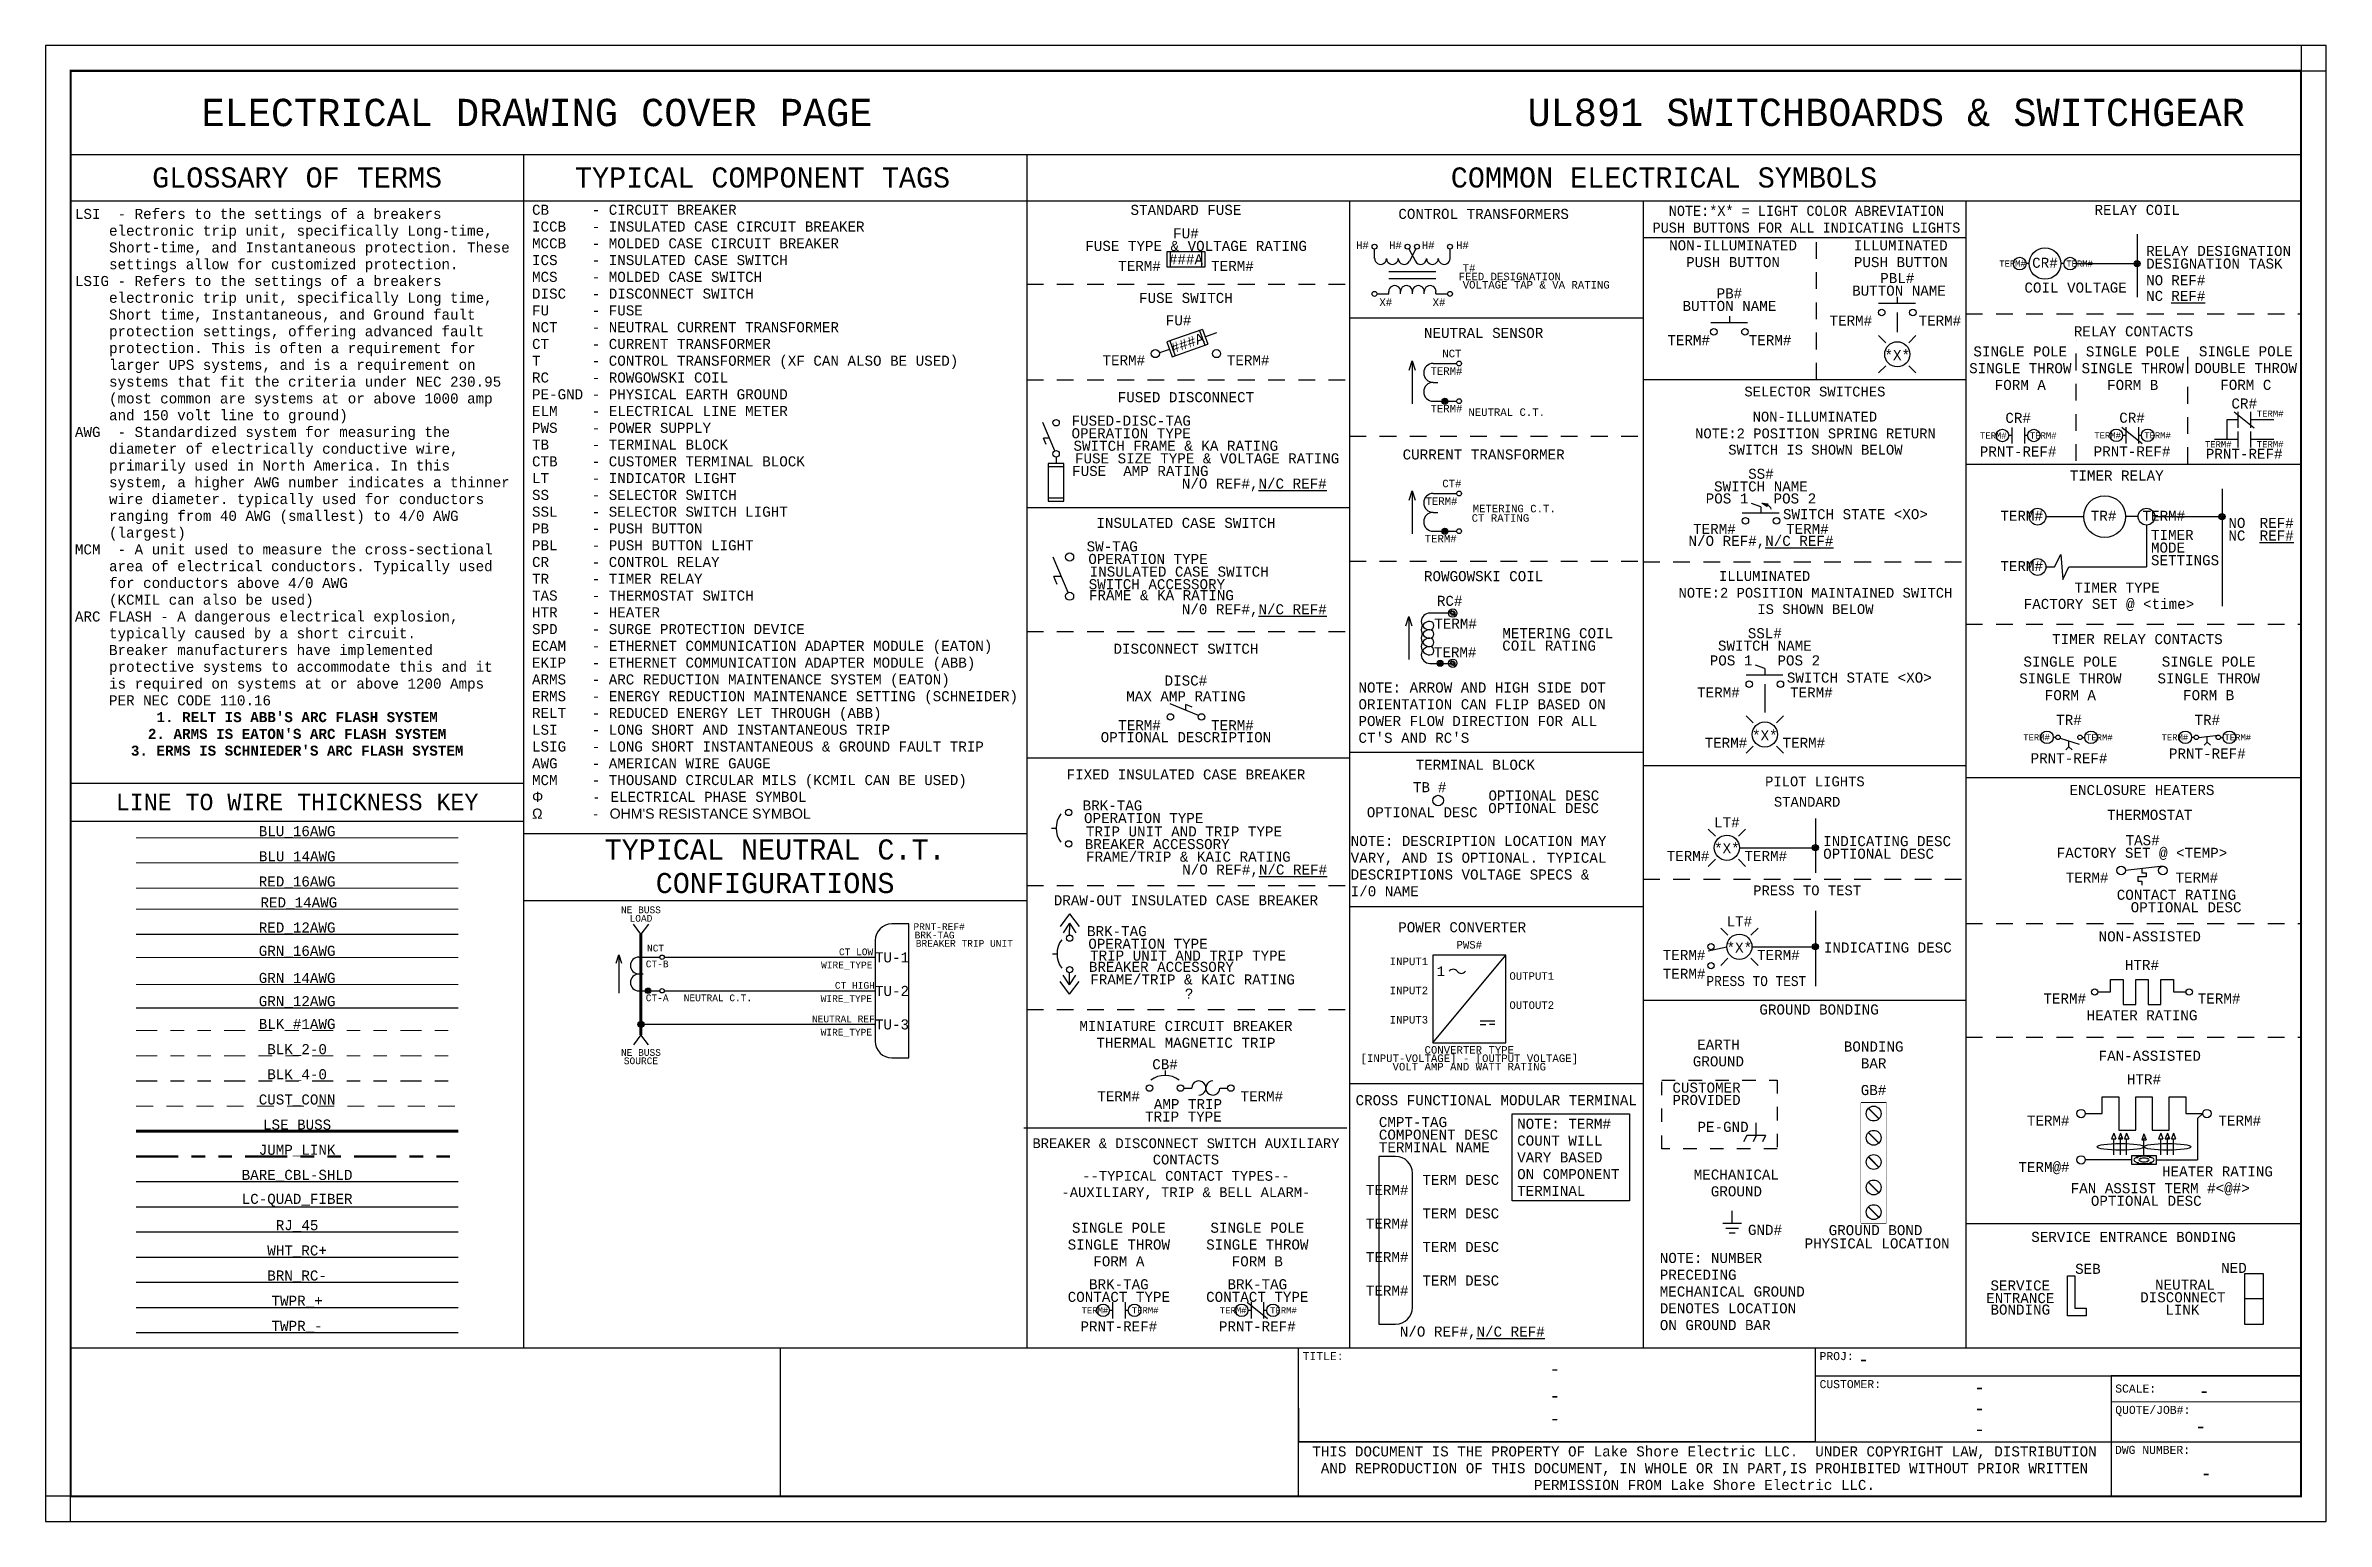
# Model space of a CAD drawing. Header units: inches. Extents: x -0.2 to 16.8, y -0.2 to 10.8.
import ezdxf
from ezdxf.enums import TextEntityAlignment as Align

# ---------------------------------------------------------------- set-up
doc = ezdxf.new("R2010")
doc.units = ezdxf.units.IN
doc.header["$LTSCALE"] = 0.25
doc.header["$MEASUREMENT"] = 0
doc.set_wipeout_variables(frame=1)
for name, pattern in [('DASHED', [0.75, 0.5, -0.25]), ('HIDDEN2', [0.1875, 0.125, -0.0625]), ('PHANTOM', [2.5, 1.25, -0.25, 0.25, -0.25, 0.25, -0.25]), ('PHANTOM2', [1.25, 0.625, -0.125, 0.125, -0.125, 0.125, -0.125])]:
    doc.linetypes.add(name, pattern=pattern)
doc.layers.get('0').update_dxf_attribs({"linetype": 'CONTINUOUS'})
for name, color, linetype in [('BARE_CBL-SHLD', 3, 'Undefined Signal'), ('DESC', 150, 'CONTINUOUS'), ('DESCCHILD', 20, 'CONTINUOUS'), ('LC-QUAD_FIBER', 2, 'Internal System Link'), ('LINK', 9, 'CONTINUOUS'), ('LOC', 8, 'CONTINUOUS'), ('MISC', 7, 'CONTINUOUS'), ('POS', 52, 'CONTINUOUS'), ('RJ_45', 4, 'Capillary Tubing'), ('SYMS', 7, 'CONTINUOUS'), ('TAGFIXED', 7, 'CONTINUOUS'), ('TAGS', 150, 'CONTINUOUS'), ('TERMS', 123, 'CONTINUOUS'), ('TITLEBLOCK', 7, 'CONTINUOUS'), ('TWPR_+', 7, 'Electric Signal 2'), ('TWPR_-', 20, 'Electric Binary'), ('WHT_RC+', 7, 'Electric Signal 2'), ('WIRE_TYPE', 7, 'CONTINUOUS'), ('WIRES', 7, 'CONTINUOUS'), ('XREF', 7, 'CONTINUOUS'), ('XREFCHILD', 134, 'CONTINUOUS')]:
    doc.layers.add(name, color=color, linetype=linetype)
for name, color, linetype, lineweight in [('BLK_#1AWG', 4, 'PHANTOM2', 9), ('BLK_2-0', 4, 'PHANTOM2', 20), ('BLK_4-0', 4, 'PHANTOM2', 30), ('BLU_14AWG', 5, 'CONTINUOUS', 20), ('BLU_16AWG', 5, 'CONTINUOUS', 9), ('CUST_CONN', 51, 'DASHED', 15), ('GRN_12AWG', 3, 'CONTINUOUS', 30), ('GRN_14AWG', 3, 'CONTINUOUS', 20), ('GRN_16AWG', 3, 'CONTINUOUS', 9), ('JUMP_LINK', 6, 'PHANTOM', 50), ('LSE_BUSS', 6, 'CONTINUOUS', 70), ('RED_12AWG', 1, 'CONTINUOUS', 30), ('RED_14AWG', 1, 'CONTINUOUS', 20), ('RED_16AWG', 1, 'CONTINUOUS', 9)]:
    doc.layers.add(name, color=color, linetype=linetype, lineweight=lineweight)
doc.layers.add('Border', color=250, linetype='CONTINUOUS', plot=False)
doc.layers.add('BRN_RC-', color=7, linetype='Electric Binary', true_color=0xa52a2a)
doc.styles.add('Mono 821', font='monos.ttf', dxfattribs={"height": 1.8})
doc.styles.add('Mono 821 Leader', font='monos.ttf', dxfattribs={"height": 0.075})
doc.styles.get("Standard").update_dxf_attribs({"font": 'SIMPLEX'})
doc.styles.add('WD', font='monosb.ttf')
doc.styles.add('WD_IEC', font='monosb.ttf', dxfattribs={"width": 0.9, "height": 4})
doc.linetypes.add('Capillary Tubing', pattern='A,0.25,[130,ltypeshp.shx,S=0.1,R=-30,X=0,Y=0],0.001,[130,ltypeshp.shx,S=0.1,R=30,X=0,Y=0],1', length=1.251)
doc.linetypes.add('Electric Binary', pattern='A,0.25,[130,ltypeshp.shx,S=0.1,R=-45,X=0,Y=0],0.04,[130,ltypeshp.shx,S=0.1,R=-45,X=0,Y=0],0.0001,[130,ltypeshp.shx,S=0.1,R=55,X=0,Y=0],0.04,[130,ltypeshp.shx,S=0.1,R=-45,X=0,Y=0],1', length=1.3301)
doc.linetypes.add('Electric Signal 2', pattern='A,0.25,[130,ltypeshp.shx,S=0.1,R=-30,X=0,Y=0],0.04,[130,ltypeshp.shx,S=0.1,R=-30,X=0,Y=0],0.04,[130,ltypeshp.shx,S=0.1,R=-30,X=0,Y=0],1', length=1.33)
doc.linetypes.add('Internal System Link', pattern='A,0.25,-0.1,[133,ltypeshp.shx,S=0.1,R=0,X=-0.1,Y=0],-0.1,0.8', length=1.25)
doc.linetypes.add('Undefined Signal', pattern='A,0.25,[130,ltypeshp.shx,S=0.1,R=-30,X=0,Y=0],1', length=1.25)
pattern_1 = [(45, (-0.19463, -1.49256), (-0.088388, 0.088388), [])]
pattern_2 = [(45, (-0.19152, -1.28307), (-0.088388, 0.088388), [])]
pattern_3 = [(45, (-0.01833, -0.10577), (-0.088388, 0.088388), [])]

msp = doc.modelspace()

# ---------------------------------------------------------------- texts
at = {"linetype": 'Continuous', "style": 'Mono 821 Leader'}
for s, width, heights, insert, char_height, attachment_point in [('STANDARD FUSE', 2.1875, [0], (8.312, 9.624), 0.075, 2), ('CONTROL TRANSFORMERS', 2.1875, [0], (10.531, 9.594), 0.075, 2), ('\\W0.95;NOTE:*X* = LIGHT COLOR ABREVIATION\\PPUSH BUTTONS FOR ALL INDICATING LIGHTS', 2.66945, [0.309], (12.937, 9.617), 0.075, 2), ('RELAY COIL', 2.1875, [0], (15.402, 9.624), 0.075, 2), ('NON-ILLUMINATED\\PPUSH BUTTON', 2.1875, [0], (12.39, 9.36), 0.075, 2), ('ILLUMINATED\\PPUSH BUTTON', 2.1875, [0], (13.64, 9.36), 0.075, 2), ('FUSE SWITCH', 2.1875, [0], (8.312, 8.968), 0.075, 2), ('NEUTRAL SENSOR', 2.1875, [0], (10.531, 8.707), 0.075, 2), ('RELAY CONTACTS ', 2.42051, [0.138], (15.375, 8.719), 0.075, 2), ('SINGLE POLE SINGLE THROW\\PFORM A', 0.95927, [0.416], (14.531, 8.406), 0.075, 5), ('SINGLE POLE SINGLE THROW\\PFORM B', 0.94593, [0.469], (15.369, 8.406), 0.075, 5), ('SINGLE POLE DOUBLE THROW\\PFORM C', 0.98485, [0.342], (16.212, 8.407), 0.075, 5), ('FUSED DISCONNECT ', 2.1875, [0], (8.312, 8.228), 0.075, 2), ('SELECTOR SWITCHES', 2.59995, [0], (13, 8.269), 0.073, 2), ('NON-ILLUMINATED', 2.1875, [0], (13, 8.082), 0.073, 2), ('NOTE:2 POSITION SPRING RETURN SWITCH IS SHOWN BELOW', 2.1875, [0], (13.004, 7.957), 0.073, 2), ('CURRENT TRANSFORMER', 2.1875, [0], (10.531, 7.801), 0.075, 2), ('TIMER RELAY', 2.1875, [0], (15.25, 7.644), 0.075, 2), ('INSULATED CASE SWITCH', 2.1875, [0], (8.312, 7.291), 0.075, 2), ('ROWGOWSKI COIL', 2.1875, [0], (10.531, 6.894), 0.075, 2), ('ILLUMINATED', 2.1875, [0], (12.625, 6.894), 0.073, 2), ('NOTE:2 POSITION MAINTAINED SWITCH IS SHOWN BELOW', 2.1875, [0], (13.004, 6.769), 0.073, 2), ('DISCONNECT SWITCH', 2.1875, [0], (8.312, 6.353), 0.075, 2), ('TIMER RELAY CONTACTS ', 2.42051, [0.138], (15.404, 6.425), 0.075, 2), ('SINGLE POLE SINGLE THROW\\PFORM A', 0.95927, [0.416], (14.904, 6.094), 0.075, 5), ('SINGLE POLE SINGLE THROW\\PFORM B', 0.94593, [0.469], (15.935, 6.094), 0.075, 5), ("NOTE: ARROW AND HIGH SIDE DOT ORIENTATION CAN FLIP BASED ON POWER FLOW DIRECTION FOR ALL CT'S AND RC'S", 1.97782, [0.487], (9.598, 5.613), 0.075, 7), ('TERMINAL BLOCK', 2.1875, [0], (10.469, 5.488), 0.075, 2), ('FIXED INSULATED CASE BREAKER', 2.1875, [0], (8.312, 5.416), 0.075, 2), ('PILOT LIGHTS\\P^I', 2.58298, [0], (13, 5.363), 0.073, 2), ('ENCLOSURE HEATERS', 2.1875, [0], (15.438, 5.3), 0.075, 2), ('STANDARD', 2.1875, [0], (12.942, 5.211), 0.073, 2), ('THERMOSTAT', 2.1875, [0], (15.496, 5.115), 0.075, 2), ('NOTE: DESCRIPTION LOCATION MAY VARY, AND IS OPTIONAL. TYPICAL DESCRIPTIONS VOLTAGE SPECS & I/0 NAME', 2.00705, [0.565], (9.54, 4.469), 0.075, 7), ('DRAW-OUT INSULATED CASE BREAKER', 2.1875, [0], (8.312, 4.478), 0.075, 2), ('PRESS TO TEST', 2.1875, [0], (12.942, 4.551), 0.073, 2), ('POWER CONVERTER ', 2.1875, [0], (10.371, 4.277), 0.075, 2), ('NON-ASSISTED', 2.1875, [0], (15.496, 4.209), 0.075, 2), ('GROUND BONDING \\P\\P ', 2.42051, [0.938], (13.031, 3.664), 0.075, 2), ('MINIATURE CIRCUIT BREAKER\\PTHERMAL MAGNETIC TRIP', 2.1875, [0], (8.312, 3.541), 0.075, 2), ('EARTH\\PGROUND', 0.95927, [0.416], (12.281, 3.302), 0.075, 5), ('BONDING \\PBAR', 0.98485, [0.342], (13.438, 3.288), 0.075, 5), ('FAN-ASSISTED', 2.1875, [0], (15.496, 3.319), 0.075, 2), ('CROSS FUNCTIONAL MODULAR TERMINAL', 2.1875, [0], (10.625, 2.988), 0.075, 2), ('BREAKER & DISCONNECT SWITCH AUXILIARY CONTACTS\\P--TYPICAL CONTACT TYPES--\\P-AUXILIARY, TRIP & BELL ALARM- \\P\\P ', 2.42051, [0.938], (8.312, 2.666), 0.073, 2), ('MECHANICAL\\PGROUND', 0.89096, [0.304], (12.415, 2.333), 0.075, 5), ('SINGLE POLE SINGLE THROW\\PFORM A', 0.95927, [0.416], (7.812, 1.874), 0.075, 5), ('SINGLE POLE SINGLE THROW\\PFORM B', 0.94593, [0.469], (8.844, 1.874), 0.075, 5), ('SERVICE ENTRANCE BONDING', 2.45013, [0], (15.375, 1.969), 0.075, 2)]:
    msp.add_mtext_dynamic_manual_height_columns(s, width=width, gutter_width=0.375, heights=heights, dxfattribs=dict(at, insert=insert, char_height=char_height, attachment_point=attachment_point))
at = {"linetype": 'Continuous', "insert": (10.781, 2.812), "char_height": 0.075, "attachment_point": 1, "style": 'Mono 821 Leader', "bg_fill": 16, "box_fill_scale": 1.5, "bg_fill_color": 256, "bg_fill_transparency": 0}
msp.add_mtext_dynamic_manual_height_columns('NOTE: TERM# COUNT WILL VARY BASED ON COMPONENT TERMINAL', width=0.79937, gutter_width=0.375, heights=[0.698], dxfattribs=at)
at = {"layer": 'MISC', "linetype": 'Continuous', "attachment_point": 8, "style": 'Mono 821'}
for s, insert, char_height in [('BLU_16AWG', (1.687, 4.906), 0.075), ('\\W1.00;BLU_14AWG', (1.688, 4.719), 0.075), ('\\W1.00;RED_16AWG', (1.687, 4.531), 0.075), ('\\W1.00;RED_14AWG', (1.7, 4.375), 0.075), ('\\W1.00;RED_12AWG', (1.687, 4.188), 0.075), ('\\W1.00;GRN_16AWG', (1.687, 4.014), 0.075), ('\\W1.00;WIRE_TYPE', (5.784, 3.925), 0.05022), ('GRN_14AWG', (1.687, 3.812), 0.075), ('\\W1.00;GRN_12AWG', (1.687, 3.639), 0.075), ('\\W1.00;WIRE_TYPE', (5.781, 3.674), 0.05022), ('\\W1.00;BLK_#1AWG', (1.687, 3.469), 0.075), ('\\W1.00;WIRE_TYPE', (5.781, 3.424), 0.05022), ('\\W1.00;BLK_2-0', (1.687, 3.281), 0.075), ('\\W1.00;BLK_4-0', (1.687, 3.094), 0.075), ('\\W1.00;CUST_CONN', (1.687, 2.906), 0.075), ('\\W1.00;LSE_BUSS', (1.687, 2.719), 0.075), ('\\W1.00;JUMP_LINK', (1.687, 2.531), 0.075), ('BARE_CBL-SHLD', (1.687, 2.344), 0.075), ('\\W1.00;LC-QUAD_FIBER', (1.687, 2.156), 0.075), ('\\W1.00;RJ_45', (1.687, 1.969), 0.075), ('WHT_RC+', (1.687, 1.781), 0.075), ('\\W1.00;BRN_RC-', (1.687, 1.594), 0.075), ('TWPR_+', (1.687, 1.406), 0.075), ('\\W1.00;TWPR_-', (1.687, 1.219), 0.075)]:
    msp.add_mtext(s, dxfattribs=dict(at, insert=insert, char_height=char_height))
at = {"layer": 'TITLEBLOCK', "linetype": 'Continuous', "style": 'Mono 821'}
for s, width, gutter_width, heights, insert, char_height, attachment_point in [('ELECTRICAL DRAWING COVER PAGE', 6.84569, 0.678, [0.456], (3.475, 10.311), 0.20353, 5), ('UL891 SWITCHBOARDS & SWITCHGEAR', 6.12644, 0.5, [0.572], (13.531, 10.312), 0.20353, 5), ('GLOSSARY OF TERMS', 3.51524, 0.5, [0], (1.687, 9.827), 0.15, 5), ('TYPICAL COMPONENT TAGS', 3.51524, 0.5, [0], (5.156, 9.827), 0.15, 5), ('COMMON ELECTRICAL SYMBOLS', 9.44717, 0.5, [0.158], (11.875, 9.827), 0.15, 5), ("\\A1;LSI  - Refers to the settings of a breakers  \\P    electronic trip unit, specifically Long-time, \\P    Short-time, and Instantaneous protection. These  \\P    settings allow for customized protection. \\PLSIG - Refers to the settings of a breakers \\P    electronic trip unit, specifically Long time, \\P    Short time, Instantaneous, and Ground fault \\P    protection settings, offering advanced fault \\P    protection. This is often a requirement for \\P    larger UPS systems, and is a requirement on \\P    systems that fit the criteria under NEC 230.95 \\P    (most common are systems at or above 1000 amp \\P    and 150 volt line to ground)  \\PAWG  - Standardized system for measuring the \\P    diameter of electrically conductive wire, \\P    primarily used in North America. In this \\P    system, a higher AWG number indicates a thinner \\P    wire diameter. typically used for conductors \\P    ranging from 40 AWG (smallest) to 4/0 AWG \\P    (largest)\\PMCM  - A unit used to measure the cross-sectional \\P    area of electrical conductors. Typically used \\P    for conductors above 4/0 AWG \\P    (KCMIL can also be used)\\PARC FLASH - A dangerous electrical explosion, \\P    typically caused by a short circuit.\\P    Breaker manufacturers have implemented \\P    protective systems to accommodate this and it \\P    is required on systems at or above 1200 Amps \\P    PER NEC CODE 110.16 \\P\\pxi-3,l3,qc,t3;{\\fMonospac821 BT|b1|i0|c0|p49;1.^IRELT IS ABB'S ARC FLASH SYSTEM\\P2.^IARMS IS EATON'S ARC FLASH SYSTEM\\P3.^IERMS IS SCHNIEDER'S ARC FLASH SYSTEM\\P\\pi0,l0,tz;} ", 3.3125, 0.5, [7.248], (0.031, 9.594), 0.075, 1), ("CB     - CIRCUIT BREAKER\\PICCB   - INSULATED CASE CIRCUIT BREAKER\\PMCCB   - MOLDED CASE CIRCUIT BREAKER\\PICS    - INSULATED CASE SWITCH\\PMCS    - MOLDED CASE SWITCH\\PDISC   - DISCONNECT SWITCH\\PFU     - FUSE\\PNCT    - NEUTRAL CURRENT TRANSFORMER\\PCT     - CURRENT TRANSFORMER\\PT      - CONTROL TRANSFORMER (XF CAN ALSO BE USED)\\PRC     - ROWGOWSKI COIL\\PPE-GND - PHYSICAL EARTH GROUND\\PELM    - ELECTRICAL LINE METER\\PPWS    - POWER SUPPLY\\PTB     - TERMINAL BLOCK\\PCTB    - CUSTOMER TERMINAL BLOCK\\PLT     - INDICATOR LIGHT\\PSS     - SELECTOR SWITCH\\PSSL    - SELECTOR SWITCH LIGHT\\PPB     - PUSH BUTTON\\PPBL    - PUSH BUTTON LIGHT\\PCR     - CONTROL RELAY\\PTR     - TIMER RELAY\\PTAS    - THERMOSTAT SWITCH\\PHTR    - HEATER\\PSPD    - SURGE PROTECTION DEVICE\\PECAM   - ETHERNET COMMUNICATION ADAPTER MODULE (EATON)\\PEKIP   - ETHERNET COMMUNICATION ADAPTER MODULE (ABB)\\PARMS   - ARC REDUCTION MAINTENANCE SYSTEM (EATON)\\PERMS   - ENERGY REDUCTION MAINTENANCE SETTING (SCHNEIDER)\\PRELT   - REDUCED ENERGY LET THROUGH (ABB)\\PLSI    - LONG SHORT AND INSTANTANEOUS TRIP\\PLSIG   - LONG SHORT INSTANTANEOUS & GROUND FAULT TRIP\\PAWG    - AMERICAN WIRE GAUGE\\PMCM    - THOUSAND CIRCULAR MILS (KCMIL CAN BE USED)\\P{\\fArial|b0|i0|c0|p34;Φ             -   }ELECTRICAL PHASE SYMBOL\\P{\\fArial|b0|i0|c0|p34;Ω             -   OHM'S RESISTANCE SYMBOL}", 3.69759, 0.5, [4.874], (3.438, 9.625), 0.075, 1), ('LINE TO WIRE THICKNESS KEY', 3.36224, 0.409, [0], (1.687, 5.172), 0.12265, 5), ('TYPICAL NEUTRAL C.T. CONFIGURATIONS ', 3.51524, 0.5, [0], (5.25, 4.693), 0.15, 5)]:
    msp.add_mtext_dynamic_manual_height_columns(s, width=width, gutter_width=gutter_width, heights=heights, dxfattribs=dict(at, insert=insert, char_height=char_height, attachment_point=attachment_point))

# ---------------------------------------------------------------- blocks, each defined once
blk = doc.blocks.new('ECAD_LSE_Custom_TB_2.0')
at = {"linetype": 'Continuous'}
for p, q in [((16.812, 1.084), (15.396, 1.084)), ((16.812, 0.187), (16.812, 0.187))]:
    blk.add_line(p, q, dxfattribs=at)
at = {"layer": 'Border', "linetype": 'Continuous'}
for points in [[(0, 0), (17, 0), (17, 11), (0, 11)], [(17, 11), (16.812, 11), (16.812, 10.812), (17, 10.812)], [(0, 0), (0.187, 0), (0.187, 0.187), (0, 0.187)]]:
    blk.add_lwpolyline(points, close=True, dxfattribs=at)
at = {"layer": 'TITLEBLOCK', "linetype": 'Continuous'}
for p, q in [((0.187, 1.293), (16.812, 1.293)), ((13.191, 1.293), (13.191, 0.594)), ((13.191, 1.084), (16.812, 1.084)), ((15.396, 1.084), (15.396, 0.187)), ((15.396, 0.893), (16.812, 0.892)), ((9.339, 0.844), (9.339, 0.594)), ((13.191, 0.594), (16.812, 0.594)), ((13.191, 0.594), (16.812, 0.594)), ((13.191, 0.594), (16.812, 0.594)), ((15.396, 0.594), (16.812, 0.594)), ((15.396, 0.594), (16.812, 0.594))]:
    blk.add_line(p, q, dxfattribs=at)
at = {"layer": 'TITLEBLOCK', "color": 7, "linetype": 'Continuous'}
for p, q in [((5.477, 0.187), (5.477, 1.293)), ((9.339, 0.187), (9.339, 1.293)), ((13.191, 0.594), (9.339, 0.594))]:
    blk.add_line(p, q, dxfattribs=at)
at = {"layer": 'TITLEBLOCK', "color": 7, "linetype": 'Continuous', "const_width": 0.0152}
blk.add_lwpolyline([(0.187, 10.812), (0.187, 0.187), (16.812, 0.187), (16.812, 10.812)], close=True, dxfattribs=at)
at = {"layer": 'TITLEBLOCK', "linetype": 'Continuous'}
blk.add_lwpolyline([(13.191, 0.187), (9.339, 0.187), (9.339, 0.594), (13.191, 0.594)], dxfattribs=at)
at = {"layer": 'TITLEBLOCK', "style": 'Mono 821'}
for s, p in [('TITLE:', (9.37, 1.262)), ('PROJ:', (13.223, 1.262)), ('CUSTOMER:', (13.223, 1.053)), ('QUOTE/JOB#:', (15.427, 0.861)), ('DWG NUMBER:', (15.425, 0.563))]:
    blk.add_text(s, height=0.06, dxfattribs=at).set_placement(p, align=Align.TOP_LEFT)
blk.add_text('SCALE:', height=0.06, dxfattribs=at).set_placement((15.427, 0.99), align=Align.MIDDLE_LEFT)
at = {"layer": 'TITLEBLOCK', "linetype": 'Continuous', "insert": (12.365, 0.396), "char_height": 0.075, "attachment_point": 5, "style": 'Mono 821 Leader'}
blk.add_mtext_dynamic_manual_height_columns('\\pxqc;THIS DOCUMENT IS THE PROPERTY OF Lake Shore Electric LLC.  UNDER COPYRIGHT LAW, DISTRIBUTION AND REPRODUCTION OF THIS DOCUMENT, IN WHOLE OR IN PART,IS PROHIBITED WITHOUT PRIOR WRITTEN PERMISSION FROM Lake Shore Electric LLC.', width=6.05654, gutter_width=0.375, heights=[0], dxfattribs=at)
at = {"layer": 'TITLEBLOCK', "linetype": 'Continuous', "lineweight": 30, "flags": 104}
blk.add_attdef('SYSTEM_SPECS', text='', height=0.075, dxfattribs=at).set_placement((13.25, 10.719), align=Align.TOP_LEFT)
at = {"layer": 'TITLEBLOCK', "linetype": 'Continuous', "style": 'Mono 821'}
blk.add_attdef('PROJECT_NAME', text='', height=0.1, dxfattribs=at).set_placement((13.508, 1.209), align=Align.MIDDLE_LEFT)
blk.add_attdef('CUSTOMER_DESIGNATION', text='', height=0.1, dxfattribs=at).set_placement((11.25, 1.188), align=Align.TOP_CENTER)
for tag, p in [('CUSTOMER', (14.415, 1)), ('SCALE', (16.09, 0.972)), ('SWBD_AMP_VOLT_KAIC_NEMA', (11.25, 0.938)), ('CUSTOMER_2', (14.415, 0.844)), ('CUSTOMER_3', (14.415, 0.688)), ('QUOTE_NUMBER', (16.064, 0.71)), ('DWG_NUMBER', (16.104, 0.359))]:
    blk.add_attdef(tag, text='', height=0.1, dxfattribs=at).set_placement(p, align=Align.MIDDLE_CENTER)
blk.add_attdef('DWG_TYPE', text='', height=0.1, dxfattribs=at).set_placement((11.25, 0.688), align=Align.BOTTOM_CENTER)
blk = doc.blocks.new('HPB11')
for p, q in [((-0.139, 0.07), (0.135, 0.07)), ((0, 0.117), (0, 0.07))]:
    blk.add_line(p, q)
for centre in [(-0.116, 0), (0.116, 0)]:
    blk.add_circle(centre, 0.0242)
at = {"style": 'WD'}
for tag, p in [('INST', (0, 0.619)), ('LOC', (0, 0.492)), ('DESC1', (0, 0.375)), ('DESC2', (0, 0.281)), ('TAG1', (0, 0.141)), ('XREF', (0, -0.145))]:
    blk.add_attdef(tag, text='', height=0.075, dxfattribs=at).set_placement(p, align=Align.CENTER)
for tag, p in [('X2LINK', (0, 0.164)), ('X8LINK', (0, 0))]:
    blk.add_attdef(tag, p, '', height=0.0075, dxfattribs=at)
for tag, p, height, flags in [('X4TERM01', (-0.141, 0), 0.00938, 1), ('X1TERM02', (0.141, 0), 0.00938, 1), ('CONTACT', (0.154, 0.102), 0.0075, 1), ('FAMILY', (0.154, 0.114), 0.0075, 9)]:
    blk.add_attdef(tag, p, '', height=height, dxfattribs=dict(at, flags=flags))
at = {"linetype": 'Continuous', "style": 'WD', "flags": 9}
for tag, p in [('ASSYCODE', (0.172, 0.054)), ('MFG', (0.171, 0.067)), ('CAT', (0.172, 0.081))]:
    blk.add_attdef(tag, text='', height=0.0075, dxfattribs=at).set_placement(p, align=Align.CENTER)
at = {"linetype": 'Continuous', "style": 'WD', "flags": 8}
blk.add_attdef('TERM01', text='', height=0.075, dxfattribs=at).set_placement((-0.188, -0.024), align=Align.TOP_RIGHT)
blk.add_attdef('TERM02', text='', height=0.075, dxfattribs=at).set_placement((0.188, -0.024), align=Align.TOP_LEFT)
blk = doc.blocks.new('HPB11L')
for p, q in [((-0.139, 0.07), (0.135, 0.07)), ((0, 0.117), (0, 0.07))]:
    blk.add_line(p, q)
for centre in [(-0.116, 0), (0.116, 0)]:
    blk.add_circle(centre, 0.0242)
at = {"style": 'WD'}
for tag, p in [('INST', (0, 0.619)), ('LOC', (0, 0.492)), ('DESC1', (0, 0.375)), ('DESC2', (0, 0.281)), ('TAG1', (0, 0.141)), ('XREF', (0, -0.145))]:
    blk.add_attdef(tag, text='', height=0.075, dxfattribs=at).set_placement(p, align=Align.CENTER)
for tag, p in [('X2LINK', (0, 0.164)), ('X8LINK', (0, 0))]:
    blk.add_attdef(tag, p, '', height=0.0075, dxfattribs=at)
for tag, p, height, flags in [('X4TERM01', (-0.141, 0), 0.00938, 1), ('X1TERM02', (0.141, 0), 0.00938, 1), ('CONTACT', (0.154, 0.102), 0.0075, 1), ('FAMILY', (0.154, 0.114), 0.0075, 9)]:
    blk.add_attdef(tag, p, '', height=height, dxfattribs=dict(at, flags=flags))
at = {"linetype": 'Continuous', "style": 'WD', "flags": 9}
for tag, p in [('ASSYCODE', (0.175, 0.055)), ('MFG', (0.171, 0.067)), ('CAT', (0.172, 0.081))]:
    blk.add_attdef(tag, text='', height=0.0075, dxfattribs=at).set_placement(p, align=Align.CENTER)
at = {"linetype": 'Continuous', "style": 'WD', "flags": 8}
blk.add_attdef('TERM01', text='', height=0.075, dxfattribs=at).set_placement((-0.188, -0.024), align=Align.TOP_RIGHT)
blk.add_attdef('TERM02', text='', height=0.075, dxfattribs=at).set_placement((0.188, -0.024), align=Align.TOP_LEFT)
blk = doc.blocks.new('HPB2R')
for p, q in [((-0.086, 0.086), (-0.139, 0.139)), ((0.086, 0.086), (0.139, 0.139)), ((-0.086, -0.086), (-0.139, -0.139)), ((0.086, -0.086), (0.139, -0.139))]:
    blk.add_line(p, q)
blk.add_circle((0, 0), 0.0938)
at = {"style": 'WD'}
for tag, p in [('INST', (0, 0.396)), ('LOC', (0, 0.269)), ('TAG2', (0, 0.152)), ('COLOR', (0, -0.044)), ('XREF', (0, -0.239)), ('DESC1', (0, -0.375)), ('DESC2', (0, -0.469))]:
    blk.add_attdef(tag, text='', height=0.075, dxfattribs=at).set_placement(p, align=Align.CENTER)
for tag, p in [('X2LINK', (0, 0.164)), ('X8LINK', (0, -0.164))]:
    blk.add_attdef(tag, p, '', height=0.0075, dxfattribs=at)
at = {"style": 'WD', "flags": 1}
for tag, p in [('X4TERM01', (-0.094, 0)), ('X1TERM02', (0.094, 0))]:
    blk.add_attdef(tag, p, '', height=0.00938, dxfattribs=at)
at = {"style": 'WD', "flags": 9}
blk.add_attdef('FAMILY', text='', height=0.0075, dxfattribs=at).set_placement((-0.004, 0.12), align=Align.CENTER)
at = {"linetype": 'Continuous', "style": 'WD', "flags": 8}
blk.add_attdef('TERM01', text='', height=0.075, dxfattribs=at).set_placement((-0.131, -0.024), align=Align.TOP_RIGHT)
blk.add_attdef('TERM02', text='', height=0.075, dxfattribs=at).set_placement((0.131, -0.024), align=Align.TOP_LEFT)
blk = doc.blocks.new('HSS112I')
for p, q in [((-0.139, 0.07), (0.135, 0.07)), ((0, 0.117), (-0.07, 0.141)), ((0, 0.117), (0, 0.07))]:
    blk.add_line(p, q)
for centre in [(-0.116, 0), (0.116, 0)]:
    blk.add_circle(centre, 0.0242)
at = {"style": 'WD'}
for tag, p in [('INST', (0, 0.737)), ('LOC', (0, 0.609)), ('DESC1', (0, 0.492)), ('DESC2', (0, 0.398)), ('TAG1', (0, 0.258)), ('XREF', (0, -0.145))]:
    blk.add_attdef(tag, text='', height=0.075, dxfattribs=at).set_placement(p, align=Align.CENTER)
blk.add_attdef('POS1', text='', height=0.075, dxfattribs=at).set_placement((-0.094, 0.141), align=Align.RIGHT)
for tag, p, height in [('X2LINK', (0, 0.164), 0.0075), ('POS2', (0.094, 0.141), 0.075), ('X8LINK', (0, 0), 0.0075), ('STATE', (0.164, 0.012), 0.075)]:
    blk.add_attdef(tag, p, '', height=height, dxfattribs=at)
for tag, p, height, flags in [('X4TERM01', (-0.141, 0), 0.00938, 1), ('X1TERM02', (0.141, 0), 0.00938, 1), ('CONTACT', (0.154, 0.102), 0.0075, 1), ('FAMILY', (0.154, 0.114), 0.0075, 9)]:
    blk.add_attdef(tag, p, '', height=height, dxfattribs=dict(at, flags=flags))
at = {"linetype": 'Continuous', "style": 'WD', "flags": 9}
for tag, p in [('ASSYCODE', (0.173, 0.07)), ('MFG', (0.172, 0.081)), ('CAT', (0.174, 0.09))]:
    blk.add_attdef(tag, text='', height=0.0075, dxfattribs=at).set_placement(p, align=Align.CENTER)
at = {"linetype": 'Continuous', "style": 'WD', "flags": 8}
blk.add_attdef('TERM01', text='', height=0.075, dxfattribs=at).set_placement((-0.188, -0.024), align=Align.TOP_RIGHT)
blk.add_attdef('TERM02', text='', height=0.075, dxfattribs=at).set_placement((0.188, -0.024), align=Align.TOP_LEFT)
blk = doc.blocks.new('HSS2B')
for p, q in [((-0.086, 0.086), (-0.139, 0.139)), ((0.086, 0.086), (0.139, 0.139)), ((-0.086, -0.086), (-0.139, -0.139)), ((0.086, -0.086), (0.139, -0.139))]:
    blk.add_line(p, q)
blk.add_circle((0, 0), 0.0938)
at = {"style": 'WD'}
for tag, p in [('INST', (0, 0.396)), ('LOC', (0, 0.269)), ('TAG2', (0, 0.152)), ('COLOR', (0, -0.044)), ('XREF', (0, -0.234))]:
    blk.add_attdef(tag, text='', height=0.075, dxfattribs=at).set_placement(p, align=Align.CENTER)
for tag, p in [('X2LINK', (0, 0.164)), ('X8LINK', (0, -0.164))]:
    blk.add_attdef(tag, p, '', height=0.0075, dxfattribs=at)
at = {"style": 'WD', "flags": 1}
for tag, p in [('X4TERM01', (-0.094, 0)), ('X1TERM02', (0.094, 0))]:
    blk.add_attdef(tag, p, '', height=0.00938, dxfattribs=at)
at = {"style": 'WD', "flags": 9}
blk.add_attdef('FAMILY', text='', height=0.0075, dxfattribs=at).set_placement((-0.004, 0.12), align=Align.CENTER)
at = {"linetype": 'Continuous', "style": 'WD', "flags": 8}
blk.add_attdef('TERM01', text='', height=0.075, dxfattribs=at).set_placement((-0.131, -0.024), align=Align.TOP_RIGHT)
blk.add_attdef('TERM02', text='', height=0.075, dxfattribs=at).set_placement((0.131, -0.024), align=Align.TOP_LEFT)
blk = doc.blocks.new('VXF1CT')
for p, q in [((-0.258, 0.188), (-0.024, 0.188)), ((-0.258, 0), (-0.211, 0)), ((-0.258, -0.188), (-0.024, -0.188))]:
    blk.add_line(p, q)
for centre in [(0, 0.187), (0, -0.187)]:
    blk.add_circle(centre, 0.0242)
for centre in [(-0.258, 0.094), (-0.258, -0.094)]:
    blk.add_arc(centre, 0.0938, 90, 270)
at = {"linetype": 'Continuous', "style": 'WD', "flags": 8}
for tag, p in [('TERM02', (-0.034, 0.2)), ('TERM01', (-0.041, -0.173))]:
    blk.add_attdef(tag, text='', height=0.075, dxfattribs=at).set_placement(p, align=Align.RIGHT)
at = {"style": 'WD'}
for tag, p in [('TYPE', (-0.035, -0.035)), ('INST', (-0.17, -0.316)), ('LOC', (-0.15, -0.451)), ('DESC1', (-0.15, -0.568)), ('DESC2', (-0.15, -0.662))]:
    blk.add_attdef(tag, text='', height=0.075, dxfattribs=at).set_placement(p, align=Align.CENTER)
at = {"linetype": 'Continuous', "style": 'WD', "flags": 9}
for tag, p in [('ASSYCODE', (-0.128, 0.089)), ('MFG', (-0.13, 0.107)), ('CAT', (-0.128, 0.122))]:
    blk.add_attdef(tag, text='', height=0.0075, dxfattribs=at).set_placement(p, align=Align.CENTER)
at = {"style": 'WD'}
for tag, p, height, flags in [('FAMILY', (-0.147, 0.143), 0.0075, 9), ('X2TERM02', (0, 0.211), 0.00938, 1), ('X1TERM02', (0.024, 0.187), 0.00938, 1), ('X8TERM01', (0, -0.212), 0.00938, 1), ('X1TERM01', (0.024, -0.188), 0.00938, 1)]:
    blk.add_attdef(tag, p, '', height=height, dxfattribs=dict(at, flags=flags))
for tag, p in [('TAG1', (0.211, 0.023)), ('RATING1', (0.211, -0.094))]:
    blk.add_attdef(tag, p, '', height=0.075, dxfattribs=at)
blk = doc.blocks.new('HXF1D')
for p, q in [((-0.375, -0.117), (-0.375, -0.024)), ((-0.036, -0.021), (0.03, -0.145)), ((0.035, -0.022), (-0.03, -0.145)), ((0.375, -0.117), (0.375, -0.024)), ((-0.234, -0.246), (0.234, -0.246)), ((-0.234, -0.316), (0.234, -0.316)), ((-0.234, -0.469), (-0.234, -0.445)), ((-0.117, -0.469), (-0.117, -0.445)), ((0, -0.469), (0, -0.445)), ((0.117, -0.469), (0.117, -0.445)), ((0.234, -0.469), (0.234, -0.445)), ((-0.352, -0.469), (-0.234, -0.469)), ((0.234, -0.469), (0.35, -0.469))]:
    blk.add_line(p, q)
for centre in [(-0.376, 0), (-0.048, 0), (0.046, 0), (0.374, 0), (-0.376, -0.469), (0.374, -0.469)]:
    blk.add_circle(centre, 0.0242)
for centre, start, end in [((-0.316, -0.117), 179.999, 0), ((-0.199, -0.117), 179.999, 0), ((-0.082, -0.117), 179.999, 331.9287), ((0.082, -0.117), 208.0713, 0.001), ((0.199, -0.117), 180, 0.001), ((0.316, -0.117), 180, 0.001), ((-0.176, -0.445), 0.001, 180.002), ((-0.059, -0.445), 0.001, 180.002), ((0.059, -0.445), 0.001, 180.002), ((0.176, -0.445), 0.001, 180.002)]:
    blk.add_arc(centre, 0.0586, start, end)
at = {"linetype": 'Continuous', "style": 'WD', "flags": 8}
for tag, p in [('TERM01', (-0.434, -0.023)), ('TERM02', (-0.105, -0.023))]:
    blk.add_attdef(tag, text='', height=0.075, dxfattribs=at).set_placement(p, align=Align.RIGHT)
at = {"style": 'WD'}
for tag, p, height, flags in [('X4TERM01', (-0.4, 0), 0.00938, 1), ('X2TERM01', (-0.376, 0.024), 0.00938, 1), ('X2TERM02', (-0.048, 0.024), 0.00938, 1), ('X2TERM03', (0.046, 0.024), 0.00938, 1), ('X2TERM04', (0.374, 0.024), 0.00938, 1), ('X1TERM04', (0.398, 0), 0.00938, 1), ('FAMILY', (0.345, -0.279), 0.0075, 9), ('X4TERM05', (-0.4, -0.469), 0.00938, 1), ('X8TERM05', (-0.376, -0.493), 0.00938, 1), ('X8TERM06', (0, -0.474), 0.00938, 1), ('X8TERM07', (0.374, -0.493), 0.00938, 1), ('X1TERM07', (0.398, -0.469), 0.00938, 1)]:
    blk.add_attdef(tag, p, '', height=height, dxfattribs=dict(at, flags=flags))
at = {"linetype": 'Continuous', "style": 'WD', "flags": 8}
for tag, p in [('TERM03', (0.094, -0.023)), ('TERM04', (0.434, -0.023))]:
    blk.add_attdef(tag, p, '', height=0.075, dxfattribs=at)
at = {"style": 'WD'}
for tag, p in [('INST', (-0.42, -0.136)), ('LOC', (-0.42, -0.263)), ('DESC1', (-0.42, -0.38)), ('DESC2', (-0.42, -0.474))]:
    blk.add_attdef(tag, text='', height=0.075, dxfattribs=at).set_placement(p, align=Align.RIGHT)
for tag, p in [('TAG1', (0.393, -0.281)), ('RATING1', (0.417, -0.398))]:
    blk.add_attdef(tag, p, '', height=0.075, dxfattribs=at)
at = {"linetype": 'Continuous', "style": 'WD', "flags": 9}
for tag, p in [('ASSYCODE', (0.363, -0.329)), ('MFG', (0.363, -0.315)), ('CAT', (0.364, -0.3))]:
    blk.add_attdef(tag, text='', height=0.0075, dxfattribs=at).set_placement(p, align=Align.CENTER)
at = {"linetype": 'Continuous', "style": 'WD', "flags": 8}
for tag, p in [('TERM06', (-0.023, -0.516)), ('TERM07', (0.328, -0.516))]:
    blk.add_attdef(tag, text='', height=0.075, dxfattribs=at).set_placement(p, align=Align.TOP_RIGHT)
blk.add_attdef('TERM05', text='', height=0.075, dxfattribs=at).set_placement((-0.328, -0.516), align=Align.TOP_LEFT)
blk = doc.blocks.new('HFU1')
for p, q in [((-0.141, -0.059), (-0.141, 0.059)), ((-0.141, 0.059), (0.141, 0.059)), ((-0.117, 0.059), (-0.117, -0.059)), ((0.117, 0.059), (0.117, -0.059)), ((0.141, 0.059), (0.141, -0.059)), ((0.141, -0.059), (-0.141, -0.059))]:
    blk.add_line(p, q)
at = {"style": 'WD'}
for tag, p in [('INST', (0, 0.316)), ('LOC', (0, 0.199)), ('TAG1', (0, 0.094))]:
    blk.add_attdef(tag, text='', height=0.075, dxfattribs=at).set_placement(p, align=Align.CENTER)
at = {"linetype": 'Continuous', "style": 'WD', "flags": 9}
for tag, p in [('ASSYCODE', (0.118, 0.188)), ('CAT', (0.117, 0.077)), ('MFG', (0.117, 0.062))]:
    blk.add_attdef(tag, text='', height=0.0075, dxfattribs=at).set_placement(p, align=Align.CENTER)
at = {"style": 'WD'}
blk.add_attdef('RATING1', text='', height=0.075, dxfattribs=at).set_placement((0, 0), align=Align.MIDDLE_CENTER)
for tag, p, height, flags in [('X4TERM01', (-0.141, 0), 0.0082, 1), ('FAMILY', (0.097, 0.081), 0.0075, 9), ('X1TERM02', (0.141, 0), 0.0082, 1)]:
    blk.add_attdef(tag, p, '', height=height, dxfattribs=dict(at, flags=flags))
for tag, p in [('X2LINK', (0, 0.082)), ('X8LINK', (0, -0.082))]:
    blk.add_attdef(tag, p, '', height=0.0075, dxfattribs=at)
at = {"linetype": 'Continuous', "style": 'WD', "flags": 8}
blk.add_attdef('TERM01', text='', height=0.075, dxfattribs=at).set_placement((-0.188, -0.012), align=Align.TOP_RIGHT)
at = {"style": 'WD'}
for tag, p in [('DESC1', (0.035, -0.176)), ('DESC2', (0.035, -0.27)), ('DESC3', (0.035, -0.363))]:
    blk.add_attdef(tag, text='', height=0.075, dxfattribs=at).set_placement(p, align=Align.MIDDLE_LEFT)
at = {"linetype": 'Continuous', "style": 'WD', "flags": 8}
blk.add_attdef('TERM02', text='', height=0.075, dxfattribs=at).set_placement((0.188, -0.012), align=Align.TOP_LEFT)
blk = doc.blocks.new('HDS11FR')
for p, q in [((0.123, 0.181), (-0.142, 0.087)), ((0.101, 0.173), (0.14, 0.063)), ((0.123, 0.181), (0.162, 0.071)), ((-0.123, 0.031), (-0.198, 0.005)), ((-0.142, 0.087), (-0.103, -0.024)), ((-0.12, 0.095), (-0.081, -0.016)), ((-0.103, -0.024), (0.162, 0.071)), ((0.142, 0.126), (0.231, 0.157))]:
    blk.add_line(p, q)
at = {"linetype": 'Continuous'}
for centre in [(-0.228, 0), (0.228, 0)]:
    blk.add_circle(centre, 0.03, dxfattribs=at)
at = {"style": 'WD'}
for tag, p in [('INST', (-0.023, 0.455)), ('LOC', (-0.023, 0.328)), ('TAG1', (-0.023, 0.211))]:
    blk.add_attdef(tag, text='', height=0.075, dxfattribs=at).set_placement(p, align=Align.CENTER)
blk.add_attdef('RATING1', text='', height=0.075, rotation=19.6202, dxfattribs=at).set_placement((0.01, 0.079), align=Align.MIDDLE_CENTER)
for tag, p in [('X2LINK', (0, 0.305)), ('X8LINK', (0, -0.082))]:
    blk.add_attdef(tag, p, '', height=0.0075, dxfattribs=at)
for tag, p, height, flags in [('FAMILY', (0.073, 0.198), 0.0075, 9), ('X4TERM01', (-0.258, 0), 0.00938, 1), ('CONTACT', (0.073, 0.141), 0.0075, 9), ('X1TERM02', (0.258, 0), 0.00938, 1)]:
    blk.add_attdef(tag, p, '', height=height, dxfattribs=dict(at, flags=flags))
at = {"linetype": 'Continuous', "style": 'WD', "flags": 9}
for tag, p in [('CAT', (0.095, 0.185)), ('MFG', (0.095, 0.171)), ('ASSYCODE', (0.093, 0.155))]:
    blk.add_attdef(tag, text='', height=0.0075, dxfattribs=at).set_placement(p, align=Align.CENTER)
at = {"linetype": 'Continuous', "style": 'WD', "flags": 8}
blk.add_attdef('TERM01', text='', height=0.075, dxfattribs=at).set_placement((-0.305, -0.012), align=Align.TOP_RIGHT)
blk.add_attdef('TERM02', text='', height=0.075, dxfattribs=at).set_placement((0.305, -0.012), align=Align.TOP_LEFT)
blk = doc.blocks.new('HCB11TH')
for p, q in [((0, 0.13), (0, 0.095)), ((0.141, 0), (0.199, 0)), ((0.41, 0), (0.467, 0))]:
    blk.add_line(p, q)
for centre in [(-0.116, 0), (0.116, 0), (0.491, 0)]:
    blk.add_circle(centre, 0.0242)
for centre, radius, start, end in [((0, -0.082), 0.176, 53.1301, 126.8699), ((0.252, 0), 0.0527, 270.001, 180.002), ((0.357, 0), 0.0527, 90, 0.001)]:
    blk.add_arc(centre, radius, start, end)
at = {"style": 'WD'}
for tag, p in [('INST', (0, 0.619)), ('LOC', (0, 0.492)), ('DESC1', (0, 0.375)), ('DESC2', (0, 0.281)), ('TAG1', (0, 0.141)), ('RATING1', (0, -0.141)), ('XREF', (0, -0.239))]:
    blk.add_attdef(tag, text='', height=0.075, dxfattribs=at).set_placement(p, align=Align.CENTER)
for tag, p, height, flags in [('X2LINK', (0, 0.164), 0.0075, 1), ('X4TERM01', (-0.141, 0), 0.00938, 1), ('X8LINK', (0, 0), 0.0075, 1), ('FAMILY', (0.154, 0.114), 0.0075, 9), ('X1TERM02', (0.516, 0), 0.00938, 1)]:
    blk.add_attdef(tag, p, '', height=height, dxfattribs=dict(at, flags=flags))
at = {"linetype": 'Continuous', "style": 'WD', "flags": 9}
for tag, p in [('ASSYCODE', (0.164, 0.047)), ('MFG', (0.171, 0.067)), ('CAT', (0.172, 0.081))]:
    blk.add_attdef(tag, text='', height=0.0075, dxfattribs=at).set_placement(p, align=Align.CENTER)
at = {"linetype": 'Continuous', "style": 'WD', "flags": 8}
blk.add_attdef('TERM01', text='', height=0.075, dxfattribs=at).set_placement((-0.188, -0.024), align=Align.TOP_RIGHT)
blk.add_attdef('TERM02', text='', height=0.075, dxfattribs=at).set_placement((0.562, -0.024), align=Align.TOP_LEFT)
blk = doc.blocks.new('HCB21IT')
for p, q in [((-0.047, 0), (-0.07, 0)), ((0.07, 0), (0.047, 0))]:
    blk.add_line(p, q)
at = {"linetype": 'Continuous'}
for p, q in [((-0.047, 0.06), (-0.047, -0.06)), ((0.047, 0.06), (0.047, -0.06))]:
    blk.add_line(p, q, dxfattribs=at)
for centre in [(-0.117, 0), (0.117, 0)]:
    blk.add_circle(centre, 0.0469)
at = {"style": 'WD'}
for tag, p in [('INST', (0, 0.319)), ('LOC', (0, 0.192)), ('TAG2', (0, 0.074)), ('XREF', (0, -0.157)), ('DESC1', (0, -0.293)), ('DESC2', (0, -0.387))]:
    blk.add_attdef(tag, text='', height=0.075, dxfattribs=at).set_placement(p, align=Align.CENTER)
at = {"linetype": 'Continuous', "style": 'WD', "flags": 8}
for tag, p in [('TERM01', (-0.117, 0)), ('TERM02', (0.117, 0))]:
    blk.add_attdef(tag, text='', height=0.0469, dxfattribs=at).set_placement(p, align=Align.MIDDLE_CENTER)
at = {"style": 'WD'}
for tag, p, height, flags in [('X4TERM01', (-0.164, 0), 0.00938, 1), ('FAMILY', (0.073, 0.04), 0.0075, 9), ('CONTACT', (0.073, 0.027), 0.0075, 1)]:
    blk.add_attdef(tag, p, '', height=height, dxfattribs=dict(at, flags=flags))
for tag, p, height in [('X2LINK', (0, 0.129), 0.0075), ('X1TERM02', (0.164, 0), 0.00938), ('X8LINK', (0, -0.129), 0.0075)]:
    blk.add_attdef(tag, p, '', height=height, dxfattribs=at)
blk = doc.blocks.new('HDS11')
for p, q in [((0.094, 0.01), (-0.117, 0.098)), ((0, 0.049), (0, 0.094)), ((0.047, 0.074), (0, 0.094))]:
    blk.add_line(p, q)
for centre in [(-0.116, 0), (0.116, 0)]:
    blk.add_circle(centre, 0.0242)
at = {"style": 'WD'}
for tag, p in [('INST', (0, 0.469)), ('LOC', (0, 0.352)), ('RATING1', (0, 0.117)), ('TAG1', (0, 0.234)), ('XREF', (0, -0.158)), ('DESC1', (0, -0.305)), ('DESC2', (0, -0.398))]:
    blk.add_attdef(tag, text='', height=0.075, dxfattribs=at).set_placement(p, align=Align.CENTER)
for tag, p in [('X2LINK', (0, 0.328)), ('X8LINK', (0, -0.012))]:
    blk.add_attdef(tag, p, '', height=0.0075, dxfattribs=at)
for tag, p, height, flags in [('X4TERM01', (-0.141, 0), 0.00938, 1), ('X1TERM02', (0.141, 0), 0.00938, 1), ('CONTACT', (0.155, 0.03), 0.0075, 9), ('FAMILY', (0.155, 0.098), 0.0075, 9)]:
    blk.add_attdef(tag, p, '', height=height, dxfattribs=dict(at, flags=flags))
at = {"linetype": 'Continuous', "style": 'WD', "flags": 9}
for tag, p in [('ASSYCODE', (0.164, 0.047)), ('MFG', (0.171, 0.067)), ('CAT', (0.172, 0.081))]:
    blk.add_attdef(tag, text='', height=0.0075, dxfattribs=at).set_placement(p, align=Align.CENTER)
at = {"linetype": 'Continuous', "style": 'WD', "flags": 8}
blk.add_attdef('TERM01', text='', height=0.075, dxfattribs=at).set_placement((-0.188, -0.024), align=Align.TOP_RIGHT)
blk.add_attdef('TERM02', text='', height=0.075, dxfattribs=at).set_placement((0.188, -0.024), align=Align.TOP_LEFT)
blk = doc.blocks.new('HCR1T')
for p, q in [((-0.117, 0), (-0.141, 0)), ((0.141, 0), (0.117, 0))]:
    blk.add_line(p, q)
for centre, radius in [((-0.188, 0), 0.0469), ((0, 0), 0.117), ((0.188, 0), 0.0469)]:
    blk.add_circle(centre, radius)
at = {"style": 'WD'}
for tag, p in [('INST', (0, 0.396)), ('LOC', (0, 0.269)), ('TAG1', (0, 0.152))]:
    blk.add_attdef(tag, text='', height=0.075, dxfattribs=at).set_placement(p, align=Align.CENTER)
at = {"linetype": 'Continuous', "style": 'WD', "flags": 8}
for tag, p in [('TERM01', (-0.188, 0)), ('TERM02', (0.188, 0))]:
    blk.add_attdef(tag, text='', height=0.0469, dxfattribs=at).set_placement(p, align=Align.MIDDLE_CENTER)
at = {"style": 'WD'}
for tag, p, height, flags in [('X4TERM01', (-0.234, 0), 0.00938, 1), ('X1TERM02', (0.234, 0), 0.00938, 1), ('NO', (0.845, -0.295), 0.075, 8), ('NC', (0.845, -0.412), 0.075, 8)]:
    blk.add_attdef(tag, p, '', height=height, dxfattribs=dict(at, flags=flags))
at = {"linetype": 'Continuous', "style": 'WD', "flags": 9}
blk.add_attdef('ASSYCODE', text='', height=0.0075, dxfattribs=at).set_placement((0, 0.082), align=Align.CENTER)
at = {"style": 'WD', "flags": 9}
blk.add_attdef('FAMILY', text='', height=0.0075, dxfattribs=at).set_placement((-0.004, 0.127), align=Align.CENTER)
at = {"linetype": 'Continuous', "style": 'WD', "flags": 1}
for tag, p in [('CAT', (0, 0.119)), ('MFG', (0, 0.105))]:
    blk.add_attdef(tag, text='', height=0.0075, dxfattribs=at).set_placement(p, align=Align.MIDDLE)
at = {"style": 'WD'}
for tag, p in [('DESC1', (0.845, 0.057)), ('DESC2', (0.845, -0.037)), ('DESC3', (0.845, -0.131)), ('XREFNO', (1.019, -0.295)), ('XREFNC', (1.019, -0.412))]:
    blk.add_attdef(tag, p, '', height=0.075, dxfattribs=at)
blk = doc.blocks.new('HCR21T')
for p, q in [((-0.047, 0), (-0.07, 0)), ((0.07, 0), (0.047, 0))]:
    blk.add_line(p, q)
at = {"linetype": 'Continuous'}
for p, q in [((-0.047, 0.06), (-0.047, -0.06)), ((0.047, 0.06), (0.047, -0.06))]:
    blk.add_line(p, q, dxfattribs=at)
for centre in [(-0.117, 0), (0.117, 0)]:
    blk.add_circle(centre, 0.0469)
at = {"style": 'WD'}
for tag, p in [('INST', (0, 0.338)), ('LOC', (0, 0.211)), ('TAG2', (0, 0.094)), ('XREF', (0, -0.157)), ('DESC1', (0, -0.29)), ('DESC2', (0, -0.384))]:
    blk.add_attdef(tag, text='', height=0.075, dxfattribs=at).set_placement(p, align=Align.CENTER)
at = {"linetype": 'Continuous', "style": 'WD', "flags": 8}
for tag, p in [('TERM01', (-0.117, 0)), ('TERM02', (0.117, 0))]:
    blk.add_attdef(tag, text='', height=0.0469, dxfattribs=at).set_placement(p, align=Align.MIDDLE_CENTER)
at = {"style": 'WD'}
for tag, p, height, flags in [('X4TERM01', (-0.164, 0), 0.00938, 1), ('FAMILY', (0.073, 0.04), 0.0075, 9), ('CONTACT', (0.073, 0.027), 0.0075, 1), ('X1TERM02', (0.164, 0), 0.00938, 1)]:
    blk.add_attdef(tag, p, '', height=height, dxfattribs=dict(at, flags=flags))
for tag, p in [('X2LINK', (0, 0.094)), ('X8LINK', (0, -0.094))]:
    blk.add_attdef(tag, p, '', height=0.0075, dxfattribs=at)
blk = doc.blocks.new('HCR22T')
at = {"linetype": 'Continuous'}
for p, q in [((-0.075, 0.06), (0.075, -0.06)), ((-0.047, 0.06), (-0.047, -0.06)), ((0.047, 0.06), (0.047, -0.06))]:
    blk.add_line(p, q, dxfattribs=at)
for p, q in [((-0.047, 0), (-0.07, 0)), ((0.07, 0), (0.047, 0))]:
    blk.add_line(p, q)
for centre in [(-0.117, 0), (0.117, 0)]:
    blk.add_circle(centre, 0.0469)
at = {"style": 'WD'}
for tag, p in [('INST', (0, 0.338)), ('LOC', (0, 0.211)), ('TAG2', (0, 0.094)), ('XREF', (0, -0.157)), ('DESC1', (0, -0.29)), ('DESC2', (0, -0.384)), ('DESC3', (0, -0.478))]:
    blk.add_attdef(tag, text='', height=0.075, dxfattribs=at).set_placement(p, align=Align.CENTER)
at = {"linetype": 'Continuous', "style": 'WD', "flags": 8}
for tag, p in [('TERM01', (-0.117, 0)), ('TERM02', (0.117, 0))]:
    blk.add_attdef(tag, text='', height=0.0469, dxfattribs=at).set_placement(p, align=Align.MIDDLE_CENTER)
at = {"style": 'WD'}
for tag, p, height, flags in [('X4TERM01', (-0.164, 0), 0.00938, 1), ('FAMILY', (0.073, 0.04), 0.0075, 9), ('CONTACT', (0.073, 0.027), 0.0075, 1), ('X1TERM02', (0.164, 0), 0.00938, 1)]:
    blk.add_attdef(tag, p, '', height=height, dxfattribs=dict(at, flags=flags))
for tag, p in [('X2LINK', (0, 0.094)), ('X8LINK', (0, -0.094))]:
    blk.add_attdef(tag, p, '', height=0.0075, dxfattribs=at)
blk = doc.blocks.new('HCR23')
for p, q in [((-0.076, 0.207), (0.074, 0.087)), ((-0.047, 0.207), (-0.047, 0.087)), ((0.046, 0.207), (0.046, 0.087)), ((-0.047, 0), (-0.222, 0)), ((-0.047, 0.147), (-0.129, 0.147)), ((-0.129, 0.147), (-0.129, 0)), ((-0.047, 0.06), (-0.047, -0.06)), ((0.046, 0.148), (0.221, 0.148)), ((0.046, 0.06), (0.046, -0.06)), ((0.221, 0), (0.046, 0))]:
    blk.add_line(p, q)
at = {"style": 'WD'}
for tag, p in [('INST', (-0.001, 0.527)), ('TAG2', (-0.001, 0.296)), ('LOC', (-0.001, 0.41)), ('XREF', (-0.001, -0.204)), ('DESC1', (-0.001, -0.337)), ('DESC2', (-0.001, -0.425)), ('DESC3', (-0.001, -0.514))]:
    blk.add_attdef(tag, text='', height=0.075, dxfattribs=at).set_placement(p, align=Align.CENTER)
for tag, p, height, style, flags in [('X2LINK', (-0.001, 0.207), 0.00945, 'WD_IEC', 1), ('FAMILY', (0.072, 0.174), 0.0075, 'WD', 9), ('CONTACT', (0.072, 0.162), 0.0075, 'WD', 1), ('X8LINK', (-0.001, -0.063), 0.00945, 'WD_IEC', 1)]:
    blk.add_attdef(tag, p, '', height=height, dxfattribs=dict(style=style, flags=flags))
at = {"style": 'WD', "flags": 8}
for tag, p in [('TERM03', (0.093, 0.256)), ('TERM02', (0.093, -0.012))]:
    blk.add_attdef(tag, text='', height=0.075, dxfattribs=at).set_placement(p, align=Align.TOP_LEFT)
at = {"style": 'WD_IEC', "width": 0.9, "flags": 1}
for tag, p in [('X4TERM01', (-0.222, 0)), ('X1TERM03', (0.221, 0.148)), ('X1TERM02', (0.221, 0))]:
    blk.add_attdef(tag, p, '', height=0.0103, dxfattribs=at)
at = {"style": 'WD', "flags": 8}
blk.add_attdef('TERM01', text='', height=0.075, dxfattribs=at).set_placement((-0.094, -0.012), align=Align.TOP_RIGHT)
blk = doc.blocks.new('HLT1RP')
for p, q in [((-0.086, 0.086), (-0.139, 0.139)), ((0.086, 0.086), (0.139, 0.139)), ((-0.094, -0.002), (-0.232, -0.032)), ((-0.086, -0.086), (-0.139, -0.139)), ((0.086, -0.086), (0.139, -0.139))]:
    blk.add_line(p, q)
for centre, radius in [((-0.211, 0), 0.0234), ((0, 0), 0.0938), ((-0.211, -0.141), 0.0234)]:
    blk.add_circle(centre, radius)
at = {"style": 'WD'}
for tag, p in [('INST', (0.004, 0.396)), ('LOC', (0.004, 0.269)), ('TAG1', (0, 0.152)), ('COLOR', (0, -0.044))]:
    blk.add_attdef(tag, text='', height=0.075, dxfattribs=at).set_placement(p, align=Align.CENTER)
at = {"style": 'WD', "flags": 1}
for tag, p in [('X4TERM01', (-0.234, 0)), ('X1TERM02', (0.094, 0)), ('X4TERM03', (-0.234, -0.141))]:
    blk.add_attdef(tag, p, '', height=0.00938, dxfattribs=at)
at = {"linetype": 'Continuous', "style": 'WD', "flags": 9}
blk.add_attdef('ASSYCODE', text='', height=0.0075, dxfattribs=at).set_placement((0, 0.075), align=Align.CENTER)
at = {"style": 'WD', "flags": 9}
blk.add_attdef('FAMILY', text='', height=0.0075, dxfattribs=at).set_placement((-0.004, 0.12), align=Align.CENTER)
at = {"linetype": 'Continuous', "style": 'WD', "flags": 1}
for tag, p in [('CAT', (0, 0.105)), ('MFG', (0, 0.091))]:
    blk.add_attdef(tag, text='', height=0.0075, dxfattribs=at).set_placement(p, align=Align.MIDDLE)
at = {"style": 'WD'}
for tag, p in [('DESC1', (0.844, 0)), ('WDTAGALT', (0.844, -0.234))]:
    blk.add_attdef(tag, p, '', height=0.075, dxfattribs=at)
at = {"linetype": 'Continuous', "style": 'WD', "flags": 8}
for tag, p in [('TERM01', (-0.254, -0.024)), ('TERM03', (-0.254, -0.164))]:
    blk.add_attdef(tag, text='', height=0.075, dxfattribs=at).set_placement(p, align=Align.TOP_RIGHT)
blk.add_attdef('TERM02', text='', height=0.075, dxfattribs=at).set_placement((0.131, -0.024), align=Align.TOP_LEFT)
at = {"style": 'WD'}
blk.add_attdef('DESC2', text='', height=0.075, dxfattribs=at).set_placement((0.844, -0.023), align=Align.TOP_LEFT)
blk = doc.blocks.new('HLT1R')
for p, q in [((-0.086, 0.086), (-0.139, 0.139)), ((0.086, 0.086), (0.139, 0.139)), ((-0.086, -0.086), (-0.139, -0.139)), ((0.086, -0.086), (0.139, -0.139))]:
    blk.add_line(p, q)
blk.add_circle((0, 0), 0.0938)
at = {"style": 'WD'}
for tag, p in [('INST', (0.004, 0.396)), ('LOC', (0.004, 0.269)), ('TAG1', (0, 0.152))]:
    blk.add_attdef(tag, text='', height=0.075, dxfattribs=at).set_placement(p, align=Align.CENTER)
blk.add_attdef('COLOR', text='', height=0.075, dxfattribs=at).set_placement((0, 0), align=Align.MIDDLE)
at = {"style": 'WD', "flags": 1}
for tag, p in [('X4TERM01', (-0.094, 0)), ('X1TERM02', (0.094, 0))]:
    blk.add_attdef(tag, p, '', height=0.00938, dxfattribs=at)
at = {"linetype": 'Continuous', "style": 'WD', "flags": 9}
blk.add_attdef('ASSYCODE', text='', height=0.0075, dxfattribs=at).set_placement((-0.002, 0.073), align=Align.CENTER)
at = {"style": 'WD', "flags": 9}
blk.add_attdef('FAMILY', text='', height=0.0075, dxfattribs=at).set_placement((-0.004, 0.12), align=Align.CENTER)
at = {"linetype": 'Continuous', "style": 'WD', "flags": 1}
for tag, p in [('CAT', (0, 0.105)), ('MFG', (0, 0.091))]:
    blk.add_attdef(tag, text='', height=0.0075, dxfattribs=at).set_placement(p, align=Align.MIDDLE)
at = {"style": 'WD'}
for tag, p in [('DESC1', (0.844, 0)), ('WDTAGALT', (0.844, -0.234))]:
    blk.add_attdef(tag, p, '', height=0.075, dxfattribs=at)
at = {"linetype": 'Continuous', "style": 'WD', "flags": 8}
blk.add_attdef('TERM01', text='', height=0.075, dxfattribs=at).set_placement((-0.131, -0.024), align=Align.TOP_RIGHT)
blk.add_attdef('TERM02', text='', height=0.075, dxfattribs=at).set_placement((0.131, -0.024), align=Align.TOP_LEFT)
at = {"style": 'WD'}
blk.add_attdef('DESC2', text='', height=0.075, dxfattribs=at).set_placement((0.844, -0.023), align=Align.TOP_LEFT)
blk = doc.blocks.new('HCN1_11P_4FCB')
at = {"layer": 'SYMS', "linetype": 'Continuous'}
for p, q in [((0.125, 0.25), (0, 0.25)), ((0, 0.25), (0, -1)), ((0.25, -0.875), (0.25, 0.125)), ((0, -1), (0.125, -1))]:
    blk.add_line(p, q, dxfattribs=at)
for centre, start, end in [((0.125, 0.125), 360, 90), ((0.125, -0.875), 270, 0)]:
    blk.add_arc(centre, 0.125, start, end, dxfattribs=at)
at = {"layer": 'SYMS', "style": 'WD'}
for tag, p in [('INST', (0.105, 0.75)), ('LOC', (0.105, 0.633)), ('DESC1', (0.105, 0.516)), ('TAG1', (0.105, 0.281)), ('DESC2', (0.105, 0.422)), ('XREF', (0.75, 0.3))]:
    blk.add_attdef(tag, p, '', height=0.075, dxfattribs=at)
for tag, p, height, flags in [('ACE_FLAG', (0.036, 0.11), 0.075, 9), ('FAMILY', (0.036, 0.091), 0.0075, 9), ('GENDER', (0.082, 0.06), 0.075, 9), ('WDBLKNAM', (0.131, 0.094), 0.075, 9), ('X1TERM01P', (0.25, 0), 0.0075, 1), ('X1TERM02P', (0.25, -0.25), 0.0075, 1), ('X1TERM03P', (0.25, -0.5), 0.0075, 1), ('X1TERM04P', (0.25, -0.75), 0.0075, 1), ('X8LINK', (0.125, -1.031), 0.0075, 1)]:
    blk.add_attdef(tag, p, '', height=height, dxfattribs=dict(at, flags=flags))
at = {"layer": 'SYMS', "linetype": 'Continuous', "style": 'WD', "flags": 8}
for tag, p in [('TERM01P', (0.125, 0)), ('TERM02P', (0.125, -0.25)), ('TERM03P', (0.125, -0.5)), ('TERM04P', (0.125, -0.75))]:
    blk.add_attdef(tag, text='', height=0.075, dxfattribs=at).set_placement(p, align=Align.MIDDLE_CENTER)
at = {"layer": 'SYMS', "linetype": 'Continuous', "style": 'WD', "flags": 9}
for tag, p in [('ASSYCODE', (0.034, 0.049)), ('MFG', (0.038, 0.059)), ('CAT', (0.039, 0.073))]:
    blk.add_attdef(tag, text='', height=0.0075, dxfattribs=at).set_placement(p, align=Align.CENTER)
at = {"layer": 'SYMS', "color": 7, "style": 'WD'}
for tag, p in [('X1_TINY_DOT_DONT_REMOVE_01P', (0.25, 0)), ('X1_TINY_DOT_DONT_REMOVE_02P', (0.25, -0.25)), ('X1_TINY_DOT_DONT_REMOVE_03P', (0.25, -0.5)), ('X1_TINY_DOT_DONT_REMOVE_04P', (0.25, -0.75))]:
    blk.add_attdef(tag, p, '', height=0.075, dxfattribs=at)
at = {"layer": 'SYMS', "linetype": 'Continuous', "style": 'WD', "flags": 8}
for tag, p in [('TERMDESC01P', (0.325, 0.037)), ('TERMDESC02P', (0.325, -0.213)), ('TERMDESC03P', (0.325, -0.463)), ('TERMDESC04P', (0.325, -0.713))]:
    blk.add_attdef(tag, p, '', height=0.075, dxfattribs=at)
for tag, p in [('X1WIRE01P', (0.325, -0.037)), ('X1WIRE02P', (0.325, -0.287)), ('X1WIRE03P', (0.325, -0.537)), ('X1WIRE04P', (0.325, -0.787))]:
    blk.add_attdef(tag, text='', height=0.075, dxfattribs=at).set_placement(p, align=Align.TOP_LEFT)
blk = doc.blocks.new('VGND2')
for p, q in [((0, -0.094), (0, 0)), ((0.07, -0.094), (-0.07, -0.094)), ((-0.047, -0.129), (0.047, -0.129)), ((-0.023, -0.164), (0.023, -0.164))]:
    blk.add_line(p, q)
at = {"style": 'WD', "flags": 1}
for tag in ['X2TERM01', 'ASSYCODE', 'CAT', 'MFG', 'FAMILY']:
    blk.add_attdef(tag, (0, 0), '', height=0.0075, dxfattribs=at)
at = {"style": 'WD'}
for tag, p in [('INST', (0.117, 0.094)), ('LOC', (0.117, -0.023)), ('TAG1', (0.117, -0.141)), ('DESC1', (0.117, -0.258)), ('DESC2', (0.117, -0.352))]:
    blk.add_attdef(tag, text='', height=0.075, dxfattribs=at).set_placement(p, align=Align.MIDDLE_LEFT)
blk = doc.blocks.new('HGND3')
for p, q in [((-0.094, 0.079), (-0.094, -0.815)), ((0.094, 0.079), (-0.094, 0.079)), ((0.094, -0.815), (0.094, 0.079)), ((-0.094, -0.815), (0.094, -0.815))]:
    blk.add_line(p, q)
at = {"style": 'WD'}
for tag, p in [('INST', (0, 0.41)), ('TAG1', (0, 0.175)), ('LOC', (0, 0.293)), ('DESC2', (0, -1.023)), ('DESC1', (0, -0.929))]:
    blk.add_attdef(tag, text='', height=0.075, dxfattribs=at).set_placement(p, align=Align.MIDDLE_CENTER)
at = {"style": 'WD', "flags": 1}
for tag, p in [('ASSYCODE', (-0.094, 0.172)), ('MFG', (-0.094, 0.149)), ('CAT', (-0.094, 0.125)), ('FAMILY', (-0.094, 0.102))]:
    blk.add_attdef(tag, p, '', height=0.0075, dxfattribs=at)
blk.add_wipeout([(0.094, 0.079), (0.094, -0.815), (-0.094, -0.815), (-0.094, 0.079)])
blk.add_wipeout([(0.094, 0.079), (0.094, -0.815), (-0.094, -0.815), (-0.094, 0.079)])
at = {"const_width": 0.0111}
for points in [[(0.039, -0.039), (-0.039, 0.039)], [(0.039, -0.22), (-0.039, -0.142)], [(0.039, -0.401), (-0.039, -0.322)], [(0.039, -0.59), (-0.039, -0.512)], [(0.039, -0.774), (-0.039, -0.696)]]:
    blk.add_lwpolyline(points, dxfattribs=at)
for centre in [(0, 0), (0, -0.181), (0, -0.361), (0, -0.551), (0, -0.735)]:
    blk.add_circle(centre, 0.0554)
at = {"style": 'WD'}
blk.add_text('(c) Douglas R. McAlexander', height=0.000075, dxfattribs=at).set_placement((0.031, 0.079))
at = {"style": 'WD', "flags": 1}
for tag, p in [('X4TERM01', (-0.094, 0.008)), ('X1TERM02', (0.094, 0.008)), ('X4TERM03', (-0.094, -0.179)), ('X1TERM04', (0.094, -0.179)), ('X4TERM05', (-0.094, -0.367)), ('X1TERM06', (0.094, -0.367)), ('X4TERM07', (-0.094, -0.554)), ('X1TERM08', (0.094, -0.554)), ('X4TERM09', (-0.094, -0.742)), ('X1TERM10', (0.094, -0.742))]:
    blk.add_attdef(tag, p, '', height=0.0075, dxfattribs=at)
blk = doc.blocks.new('HRE1HTALT')
for p, q in [((-0.328, 0), (-0.234, 0)), ((-0.234, 0), (-0.234, 0.094)), ((-0.234, 0.094), (-0.141, 0.094)), ((-0.141, 0.094), (-0.141, -0.094)), ((-0.047, -0.094), (-0.047, 0.094)), ((-0.047, 0.094), (0.047, 0.094)), ((0.047, 0.094), (0.047, -0.094)), ((0.141, -0.094), (0.141, 0.094)), ((0.141, 0.094), (0.234, 0.094)), ((0.234, 0.094), (0.234, 0)), ((0.234, 0), (0.328, 0)), ((-0.141, -0.094), (-0.047, -0.094)), ((0.047, -0.094), (0.141, -0.094))]:
    blk.add_line(p, q)
for centre in [(-0.352, 0), (0.352, 0)]:
    blk.add_circle(centre, 0.0234)
at = {"style": 'WD'}
for tag, p in [('INST', (0, 0.398)), ('LOC', (0, 0.281)), ('TAG1', (0, 0.164)), ('RATING1', (0, -0.211)), ('RATING2', (0, -0.328)), ('DESC1', (0, -0.445)), ('DESC2', (0, -0.539))]:
    blk.add_attdef(tag, text='', height=0.075, dxfattribs=at).set_placement(p, align=Align.CENTER)
at = {"style": 'WD', "flags": 1}
for tag, p, height in [('MFG', (0.07, 0.164), 0.0075), ('X4TERM01', (-0.375, 0), 0.00375), ('FAMILY', (0, 0), 0.0075), ('ASSYCODE', (0.07, 0.117), 0.0075), ('CAT', (0.07, 0.141), 0.0075), ('X1TERM02', (0.375, 0), 0.00375)]:
    blk.add_attdef(tag, p, '', height=height, dxfattribs=at)
at = {"style": 'WD'}
blk.add_attdef('TERM01', text='', height=0.075, dxfattribs=at).set_placement((-0.416, -0.011), align=Align.TOP_RIGHT)
blk.add_attdef('TERM02', text='', height=0.075, dxfattribs=at).set_placement((0.416, -0.011), align=Align.TOP_LEFT)
blk = doc.blocks.new('HTD1_002-SYM_COIL_TMR_RLY_CTRL-INPUT')
for p, q in [((0.062, 0), (0.344, 0)), ((0.75, 0), (0.656, 0)), ((0.812, -0.062), (0.812, -0.375)), ((0.125, -0.375), (0.172, -0.281)), ((0.172, -0.281), (0.188, -0.469)), ((0.062, -0.375), (0.125, -0.375)), ((0.188, -0.469), (0.234, -0.375)), ((0.234, -0.375), (0.812, -0.375))]:
    blk.add_line(p, q)
for centre, radius in [((0, 0), 0.0625), ((0.5, 0), 0.156), ((0.812, 0), 0.0625), ((0, -0.375), 0.0625)]:
    blk.add_circle(centre, radius)
at = {"linetype": 'Continuous', "style": 'WD'}
for tag, p in [('INST', (0.498, 0.528)), ('LOC', (0.51, 0.359)), ('TAG1', (0.492, 0.202)), ('RATING1', (0.531, -0.625)), ('RATING2', (0.531, -0.781))]:
    blk.add_attdef(tag, text='', height=0.075, dxfattribs=at).set_placement(p, align=Align.CENTER)
for tag, p, height, flags in [('X4TERM01', (-0.062, 0), 0.005, 1), ('X1TERM03', (0.875, 0), 0.005, 1), ('NO', (1.626, -0.393), 0.075, 8), ('X4TERM02', (-0.062, -0.375), 0.005, 1), ('NC', (1.626, -0.549), 0.075, 8)]:
    blk.add_attdef(tag, p, '', height=height, dxfattribs=dict(at, flags=flags))
for tag, p in [('DESC1', (1.626, 0.076)), ('DESC2', (1.626, -0.018)), ('DESC3', (1.626, -0.112)), ('XREFNO', (1.859, -0.393)), ('XREFNC', (1.859, -0.549))]:
    blk.add_attdef(tag, p, '', height=0.075, dxfattribs=at)
for tag, p in [('TERM01', (-0.117, -0.015)), ('TERM02', (-0.117, -0.39))]:
    blk.add_attdef(tag, text='', height=0.075, dxfattribs=at).set_placement(p, align=Align.TOP_RIGHT)
at = {"linetype": 'Continuous', "style": 'WD', "flags": 9}
for tag, p in [('FAMILY', (0.712, -0.143)), ('ASSYCODE', (0.718, -0.2))]:
    blk.add_attdef(tag, text='', height=0.01, dxfattribs=at).set_placement(p, align=Align.CENTER)
at = {"linetype": 'Continuous', "style": 'WD', "flags": 1}
for tag, p in [('CAT', (0.719, -0.153)), ('MFG', (0.721, -0.172))]:
    blk.add_attdef(tag, text='', height=0.01, dxfattribs=at).set_placement(p, align=Align.MIDDLE)
at = {"linetype": 'Continuous', "style": 'WD'}
blk.add_attdef('TERM03', text='', height=0.075, dxfattribs=at).set_placement((0.93, -0.015), align=Align.TOP_LEFT)
blk = doc.blocks.new('HDV1_003-SYM-BLWR_HTR')
at = {"linetype": 'Continuous'}
h = blk.add_hatch(dxfattribs=at)
h.set_pattern_fill('ANSI31', color=256)
h.set_pattern_definition(pattern_3)
h.paths.add_polyline_path([(0.632, 0.854), (0.617, 0.855), (0.62, 0.845)])
h = blk.add_hatch(dxfattribs=at)
h.set_pattern_fill('ANSI31', color=256)
h.set_pattern_definition(pattern_3)
h.paths.add_polyline_path([(0.716, 0.859), (0.713, 0.849), (0.728, 0.85)])
h = blk.add_hatch(dxfattribs=at)
h.set_pattern_fill('ANSI31', color=256)
h.set_pattern_definition(pattern_3)
h.paths.add_polyline_path([(0.633, 0.813), (0.619, 0.812), (0.631, 0.803)])
h = blk.add_hatch(dxfattribs=at)
h.set_pattern_fill('ANSI31', color=256)
h.set_pattern_definition(pattern_1)
h.paths.add_polyline_path([(0.275, -0.146), (0.259, -0.189), (0.29, -0.189)])
h = blk.add_hatch(dxfattribs=at)
h.set_pattern_fill('ANSI31', color=256)
h.set_pattern_definition(pattern_1)
h.paths.add_polyline_path([(0.325, -0.146), (0.309, -0.189), (0.34, -0.189)])
h = blk.add_hatch(dxfattribs=at)
h.set_pattern_fill('ANSI31', color=256)
h.set_pattern_definition(pattern_1)
h.paths.add_polyline_path([(0.354, -0.189), (0.386, -0.189), (0.37, -0.146)])
h = blk.add_hatch(dxfattribs=at)
h.set_pattern_fill('ANSI31', color=256)
h.set_pattern_definition(pattern_1)
h.paths.add_polyline_path([(0.515, -0.195), (0.5, -0.152), (0.484, -0.195)])
h = blk.add_hatch(dxfattribs=at)
h.set_pattern_fill('ANSI31', color=256)
h.set_pattern_definition(pattern_1)
h.paths.add_polyline_path([(0.625, -0.146), (0.609, -0.189), (0.641, -0.189)])
h = blk.add_hatch(dxfattribs=at)
h.set_pattern_fill('ANSI31', color=256)
h.set_pattern_definition(pattern_1)
h.paths.add_polyline_path([(0.675, -0.146), (0.659, -0.189), (0.69, -0.189)])
h = blk.add_hatch(dxfattribs=at)
h.set_pattern_fill('ANSI31', color=256)
h.set_pattern_definition(pattern_1)
h.paths.add_polyline_path([(0.704, -0.189), (0.736, -0.189), (0.72, -0.146)])
h = blk.add_hatch(dxfattribs=at)
h.set_pattern_fill('ANSI31', color=256)
h.set_pattern_definition(pattern_2)
h.paths.add_polyline_path([(0.444, -0.322), (0.447, -0.332), (0.459, -0.323)])
h = blk.add_hatch(dxfattribs=at)
h.set_pattern_fill('ANSI31', color=256)
h.set_pattern_definition(pattern_2)
h.paths.add_polyline_path([(0.472, -0.334), (0.474, -0.339), (0.479, -0.335)])
h = blk.add_hatch(dxfattribs=at)
h.set_pattern_fill('ANSI31', color=256)
h.set_pattern_definition(pattern_2)
h.paths.add_polyline_path([(0.527, -0.337), (0.521, -0.332), (0.52, -0.337)])
h = blk.add_hatch(dxfattribs=at)
h.set_pattern_fill('ANSI31', color=256)
h.set_pattern_definition(pattern_2)
h.paths.add_polyline_path([(0.54, -0.328), (0.554, -0.327), (0.543, -0.318)])
h = blk.add_hatch(dxfattribs=at)
h.set_pattern_fill('ANSI31', color=256)
h.set_pattern_definition(pattern_2)
h.paths.add_polyline_path([(0.46, -0.365), (0.446, -0.365), (0.457, -0.374)])
h = blk.add_hatch(dxfattribs=at)
h.set_pattern_fill('ANSI31', color=256)
h.set_pattern_definition(pattern_2)
h.paths.add_polyline_path([(0.473, -0.356), (0.479, -0.36), (0.48, -0.355)])
h = blk.add_hatch(dxfattribs=at)
h.set_pattern_fill('ANSI31', color=256)
h.set_pattern_definition([(45, (-0.1941, -1.16465), (-0.088388, 0.088388), [])])
h.paths.add_polyline_path([(0.528, -0.358), (0.526, -0.353), (0.521, -0.358)])
h = blk.add_hatch(dxfattribs=at)
h.set_pattern_fill('ANSI31', color=256)
h.set_pattern_definition(pattern_2)
h.paths.add_polyline_path([(0.553, -0.361), (0.541, -0.369), (0.556, -0.37)])
for p, q in [((0.062, 0), (0.188, 0)), ((0.188, 0), (0.188, 0.125)), ((0.188, 0.125), (0.312, 0.125)), ((0.312, 0.125), (0.312, -0.125)), ((0.438, -0.125), (0.438, 0.125)), ((0.438, 0.125), (0.562, 0.125)), ((0.562, 0.125), (0.562, -0.125)), ((0.688, -0.125), (0.688, 0.125)), ((0.688, 0.125), (0.812, 0.125)), ((0.812, 0.125), (0.812, 0)), ((0.812, 0), (0.938, 0)), ((0.312, -0.125), (0.438, -0.125)), ((0.562, -0.125), (0.688, -0.125))]:
    blk.add_line(p, q)
for p, q in [((0.899, -0.038), (0.938, 0.001)), ((0.275, -0.146), (0.259, -0.189)), ((0.275, -0.146), (0.29, -0.189)), ((0.325, -0.146), (0.309, -0.189)), ((0.325, -0.146), (0.34, -0.189)), ((0.37, -0.146), (0.354, -0.189)), ((0.37, -0.146), (0.386, -0.189)), ((0.5, -0.152), (0.484, -0.195)), ((0.5, -0.152), (0.515, -0.195)), ((0.625, -0.146), (0.609, -0.189)), ((0.625, -0.146), (0.641, -0.189)), ((0.675, -0.146), (0.659, -0.189)), ((0.675, -0.146), (0.69, -0.189)), ((0.72, -0.146), (0.704, -0.189)), ((0.72, -0.146), (0.736, -0.189)), ((0.899, -0.038), (0.899, -0.346)), ((0.259, -0.189), (0.29, -0.189)), ((0.275, -0.307), (0.275, -0.189)), ((0.309, -0.189), (0.34, -0.189)), ((0.325, -0.307), (0.325, -0.189)), ((0.354, -0.189), (0.386, -0.189)), ((0.37, -0.307), (0.37, -0.189)), ((0.459, -0.323), (0.444, -0.322)), ((0.447, -0.332), (0.444, -0.322)), ((0.459, -0.323), (0.447, -0.332)), ((0.479, -0.335), (0.472, -0.334)), ((0.474, -0.339), (0.472, -0.334)), ((0.479, -0.335), (0.474, -0.339)), ((0.484, -0.195), (0.515, -0.195)), ((0.5, -0.313), (0.5, -0.195)), ((0.521, -0.332), (0.52, -0.337)), ((0.527, -0.337), (0.52, -0.337)), ((0.527, -0.337), (0.521, -0.332)), ((0.543, -0.318), (0.54, -0.328)), ((0.554, -0.327), (0.54, -0.328)), ((0.554, -0.327), (0.543, -0.318)), ((0.609, -0.189), (0.641, -0.189)), ((0.625, -0.307), (0.625, -0.189)), ((0.659, -0.189), (0.69, -0.189)), ((0.675, -0.307), (0.675, -0.189)), ((0.704, -0.189), (0.736, -0.189)), ((0.72, -0.307), (0.72, -0.189)), ((0.409, -0.346), (0.062, -0.346)), ((0.446, -0.365), (0.457, -0.374)), ((0.446, -0.365), (0.46, -0.365)), ((0.457, -0.374), (0.46, -0.365)), ((0.473, -0.356), (0.48, -0.355)), ((0.473, -0.356), (0.479, -0.36)), ((0.479, -0.36), (0.48, -0.355)), ((0.521, -0.358), (0.526, -0.353)), ((0.521, -0.358), (0.528, -0.358)), ((0.526, -0.353), (0.528, -0.358)), ((0.541, -0.369), (0.553, -0.361)), ((0.541, -0.369), (0.556, -0.37)), ((0.553, -0.361), (0.556, -0.37)), ((0.591, -0.346), (0.899, -0.346))]:
    blk.add_line(p, q, dxfattribs=at)
blk.add_lwpolyline([(0.409, -0.313), (0.591, -0.313), (0.591, -0.379), (0.409, -0.379)], close=True, dxfattribs=at)
for centre in [(0.031, 0), (0.969, 0), (0.031, -0.346)]:
    blk.add_circle(centre, 0.0312)
for centre in [(0.325, -0.248), (0.675, -0.248)]:
    blk.add_ellipse(centre, major_axis=(0.175, 0), ratio=0.143251, dxfattribs=at)
for major_axis, start_param, end_param in [((-0.0761, 0), -0.774076, 0.774076), ((-0.038, 0), -0.774076, 0.774076), ((-0.0761, 0), 4.141433, 5.285848), ((-0.038, 0), 4.141433, 5.285848), ((-0.038, 0), 2.367517, 3.915668), ((-0.0761, 0), 2.367517, 3.915668), ((-0.0761, 0), 0.99984, 2.144255), ((-0.038, 0), 0.99984, 2.144255)]:
    blk.add_ellipse((0.5, -0.346), major_axis=major_axis, ratio=0.360189, start_param=start_param, end_param=end_param, dxfattribs=at)
at = {"style": 'WD'}
for tag, p in [('INST', (0.5, 0.531)), ('DESC1', (1.208, 0.437)), ('LOC', (0.5, 0.375)), ('DESC2', (1.208, 0.343)), ('TAG1', (0.5, 0.219)), ('RATING1', (0.817, -0.575)), ('RATING2', (0.817, -0.731))]:
    blk.add_attdef(tag, text='', height=0.075, dxfattribs=at).set_placement(p, align=Align.CENTER)
at = {"linetype": 'Continuous', "style": 'WD'}
for tag, p in [('XREF', (0.108, 0.278)), ('DESC3', (1.193, 0.246))]:
    blk.add_attdef(tag, text='', height=0.075, dxfattribs=at).set_placement(p, align=Align.CENTER)
at = {"style": 'WD', "flags": 1}
for tag, p in [('MFG', (0.594, 0.219)), ('CAT', (0.594, 0.188)), ('ASSYCODE', (0.594, 0.156)), ('FAMILY', (0.746, 0.142))]:
    blk.add_attdef(tag, p, '', height=0.01, dxfattribs=at)
at = {"linetype": 'Continuous', "style": 'WD', "flags": 1}
for tag, p in [('X4TERM01', (0, 0)), ('X1TERM02', (1, 0)), ('X4TERM03', (0, -0.346))]:
    blk.add_attdef(tag, p, '', height=0.005, dxfattribs=at)
at = {"linetype": 'Continuous', "style": 'WD'}
for tag, p in [('TERM01', (-0.055, -0.015)), ('TERM03', (-0.055, -0.361))]:
    blk.add_attdef(tag, text='', height=0.075, dxfattribs=at).set_placement(p, align=Align.TOP_RIGHT)
blk.add_attdef('TERM02', text='', height=0.075, dxfattribs=at).set_placement((1.055, -0.015), align=Align.TOP_LEFT)
blk = doc.blocks.new('HDV1_003-SYM_ROGOW_COIL')
for p, q in [((0, 0.188), (0.156, 0.188)), ((0.146, 0.205), (0.189, 0.161)), ((0.154, 0.213), (0.198, 0.169)), ((0.146, -0.169), (0.189, -0.213)), ((0.154, -0.161), (0.198, -0.205)), ((0, -0.188), (0.156, -0.188))]:
    blk.add_line(p, q)
for centre, radius in [((0.172, 0.187), 0.0312), ((0.172, 0.187), 0.0161), ((0.172, -0.187), 0.0312), ((0.172, -0.187), 0.0161)]:
    blk.add_circle(centre, radius)
for centre, radius, start, end in [((0, 0.125), 0.0625, 90, 270), ((0, 0.062), 0.0625, 90, 270), ((0, 0), 0.0625, 90, 270), ((0, -0.062), 0.0625, 90, 270), ((0, 0.094), 0.0312, 270, 90), ((0, 0.031), 0.0312, 270, 90), ((0, -0.031), 0.0312, 270, 90), ((0, -0.125), 0.0625, 90, 270), ((0, -0.094), 0.0312, 270, 90)]:
    blk.add_arc(centre, radius, start, end)
at = {"linetype": 'Continuous', "style": 'WD'}
for tag, p, height, flags in [('X2TERM01', (0.172, 0.218), 0.005, 1), ('X1TERM01', (0.203, 0.187), 0.005, 1), ('X8TERM02', (0.172, -0.218), 0.005, 1), ('X1TERM02', (0.203, -0.187), 0.005, 1), ('FAMILY', (-0.604, -0.875), 0.01, 9)]:
    blk.add_attdef(tag, p, '', height=height, dxfattribs=dict(at, flags=flags))
for tag, p in [('INST', (-0.809, -0.046)), ('LOC', (-0.809, -0.215)), ('TERM02', (0.172, -0.125)), ('DESC1', (-0.809, -0.372)), ('DESC2', (-0.809, -0.465)), ('DESC3', (-0.809, -0.551)), ('TAG1', (-0.809, -0.84)), ('XREF', (-0.809, -1.197))]:
    blk.add_attdef(tag, text='', height=0.075, dxfattribs=at).set_placement(p, align=Align.CENTER)
blk.add_attdef('TERM01', text='', height=0.075, dxfattribs=at).set_placement((0.172, 0.125), align=Align.TOP_CENTER)
at = {"linetype": 'Continuous', "style": 'WD', "width": 0.8}
blk.add_attdef('X1TERMDESC01', text='', height=0.125, dxfattribs=at).set_placement((0.473, -0.038), align=Align.TOP_CENTER)
blk.add_attdef('X1TERMDESC02', text='', height=0.125, dxfattribs=at).set_placement((0.487, -0.287), align=Align.CENTER)
at = {"linetype": 'Continuous', "style": 'WD', "flags": 9}
for tag, p in [('ASSYCODE', (-0.579, -0.956)), ('MFG', (-0.581, -0.939)), ('CAT', (-0.579, -0.92))]:
    blk.add_attdef(tag, text='', height=0.01, dxfattribs=at).set_placement(p, align=Align.CENTER)
blk = doc.blocks.new('VGND1')
for p, q in [((0, -0.094), (0, 0)), ((-0.07, -0.094), (-0.094, -0.141)), ((0.07, -0.094), (-0.07, -0.094)), ((0, -0.094), (-0.023, -0.141)), ((0.07, -0.094), (0.047, -0.141))]:
    blk.add_line(p, q)
at = {"style": 'WD'}
for tag, p in [('INST', (0.117, 0.141)), ('LOC', (0.117, 0.023)), ('TAG1', (0.117, -0.094)), ('DESC1', (0.117, -0.211)), ('DESC2', (0.117, -0.305))]:
    blk.add_attdef(tag, text='', height=0.075, dxfattribs=at).set_placement(p, align=Align.MIDDLE_LEFT)
at = {"style": 'WD', "flags": 1}
for tag in ['X2TERM01', 'ASSYCODE', 'CAT', 'MFG', 'FAMILY']:
    blk.add_attdef(tag, (0, 0), '', height=0.0075, dxfattribs=at)
blk = doc.blocks.new('VCB1')
blk.add_line((-0.128, 0), (-0.094, 0))
for centre in [(0, 0.117), (0, -0.117)]:
    blk.add_circle(centre, 0.0234)
blk.add_arc((0.082, 0), 0.176, 143.1301, 216.8699)
at = {"style": 'WD'}
for tag, p in [('INST', (-0.246, 0.305)), ('LOC', (-0.246, 0.164)), ('TAG1', (-0.245, 0.025)), ('RATING1', (-0.246, -0.117)), ('DESC1', (-0.243, -0.258)), ('DESC2', (-0.243, -0.37))]:
    blk.add_attdef(tag, text='', height=0.075, dxfattribs=at).set_placement(p, align=Align.RIGHT)
for tag, height, flags, p in [('TERM01', 0.075, 8, (-0.041, 0.155)), ('FAMILY', 0.0075, 9, (-0.107, -0.027)), ('CONTACT', 0.0075, 9, (-0.097, -0.097)), ('CAT', 0.0075, 9, (-0.107, -0.055)), ('MFG', 0.0075, 9, (-0.107, -0.066))]:
    blk.add_attdef(tag, text='', height=height, dxfattribs=dict(at, flags=flags)).set_placement(p, align=Align.RIGHT)
for tag, p, height in [('X4LINK', (-0.199, 0), 0.0075), ('X1LINK', (0, 0), 0.0075), ('XREF', (0.141, -0.028), 0.075)]:
    blk.add_attdef(tag, p, '', height=height, dxfattribs=at)
at = {"style": 'WD', "flags": 1}
for tag, p in [('X2TERM01', (0, 0.141)), ('X8TERM02', (0, -0.141))]:
    blk.add_attdef(tag, p, '', height=0.00938, dxfattribs=at)
at = {"style": 'WD', "flags": 8}
blk.add_attdef('TERM02', text='', height=0.075, dxfattribs=at).set_placement((-0.031, -0.16), align=Align.TOP_RIGHT)
at = {"style": 'WD', "flags": 9}
blk.add_attdef('ASSYCODE', text='', height=0.0075, dxfattribs=at).set_placement((-0.115, -0.08), align=Align.CENTER)
blk = doc.blocks.new('VC01PJ')
for p, q in [((0, 0.047), (-0.07, -0.047)), ((0, 0.047), (0.07, -0.047)), ((0, -0.023), (-0.047, -0.094)), ((0, -0.023), (0.047, -0.094)), ((0, -0.023), (0, -0.07))]:
    blk.add_line(p, q)
at = {"style": 'WD'}
for tag, p in [('INST', (-0.117, 0.305)), ('LOC', (-0.117, 0.188)), ('DESC1', (-0.117, -0.047)), ('TAG1', (-0.117, 0.07)), ('DESC2', (-0.117, -0.141))]:
    blk.add_attdef(tag, text='', height=0.075, dxfattribs=at).set_placement(p, align=Align.RIGHT)
for tag, p, height, flags in [('FAMILY', (-0.099, 0.048), 0.0075, 9), ('X2TERM02', (0, 0.047), 0.00938, 1), ('X2TERMDESC02', (0.02, 0.031), 0.0075, 1), ('X8TERM01', (0, -0.07), 0.00938, 1), ('X8TERMDESC01', (0.01, -0.086), 0.0075, 1)]:
    blk.add_attdef(tag, p, '', height=height, dxfattribs=dict(at, flags=flags))
at = {"linetype": 'Continuous', "style": 'WD', "flags": 9}
for tag, p in [('MFG', (-0.081, 0)), ('CAT', (-0.08, 0.015)), ('ASSYCODE', (-0.082, -0.01))]:
    blk.add_attdef(tag, text='', height=0.0075, dxfattribs=at).set_placement(p, align=Align.CENTER)
at = {"linetype": 'Continuous', "style": 'WD', "flags": 8}
blk.add_attdef('TERM02', (0.035, 0.047), '', height=0.075, dxfattribs=at)
at = {"style": 'WD'}
for tag, p in [('X4LINK', (-0.094, -0.047)), ('X1LINK', (0.094, -0.047))]:
    blk.add_attdef(tag, p, '', height=0.0075, dxfattribs=at)
at = {"linetype": 'Continuous', "style": 'WD', "flags": 8}
blk.add_attdef('TERM01', text='', height=0.075, dxfattribs=at).set_placement((0.035, -0.117), align=Align.TOP_LEFT)
blk = doc.blocks.new('VC02PJ')
for p, q in [((0, 0.047), (-0.07, -0.047)), ((0, 0.047), (0.07, -0.047)), ((0, -0.023), (-0.047, -0.094)), ((0, -0.023), (0.047, -0.094)), ((0, -0.023), (0, -0.07))]:
    blk.add_line(p, q)
at = {"style": 'WD'}
for tag, p in [('INST', (-0.117, 0.305)), ('LOC', (-0.117, 0.188)), ('DESC1', (-0.117, -0.047)), ('TAG2', (-0.117, 0.07)), ('DESC2', (-0.117, -0.141))]:
    blk.add_attdef(tag, text='', height=0.075, dxfattribs=at).set_placement(p, align=Align.RIGHT)
for tag, p, height, flags in [('FAMILY', (-0.099, 0.048), 0.0075, 9), ('X2TERM01', (0, 0.047), 0.00938, 1), ('X2TERMDESC01', (0.02, 0.033), 0.0075, 1), ('X8TERM02', (0, -0.07), 0.00938, 1), ('X8TERMDESC02', (0.017, -0.054), 0.0075, 1)]:
    blk.add_attdef(tag, p, '', height=height, dxfattribs=dict(at, flags=flags))
at = {"linetype": 'Continuous', "style": 'WD', "flags": 8}
blk.add_attdef('TERM01', (0.035, 0.047), '', height=0.075, dxfattribs=at)
at = {"style": 'WD'}
for tag, p in [('X4LINK', (-0.094, -0.047)), ('X1LINK', (0.094, -0.047))]:
    blk.add_attdef(tag, p, '', height=0.0075, dxfattribs=at)
at = {"linetype": 'Continuous', "style": 'WD', "flags": 8}
blk.add_attdef('TERM02', text='', height=0.075, dxfattribs=at).set_placement((0.035, -0.117), align=Align.TOP_LEFT)
blk = doc.blocks.new('VDS11')
for p, q in [((-0.012, -0.118), (-0.122, 0.146)), ((-0.061, 0), (-0.117, 0)), ((-0.093, -0.059), (-0.117, 0))]:
    blk.add_line(p, q)
for centre in [(0, 0.146), (0, -0.146)]:
    blk.add_circle(centre, 0.0302)
at = {"style": 'WD'}
for tag, p in [('INST', (-0.293, 0.272)), ('TAG1', (-0.291, -0.041)), ('LOC', (-0.293, 0.094)), ('RATING1', (-0.291, -0.176)), ('DESC1', (-0.291, -0.316)), ('DESC2', (-0.291, -0.429))]:
    blk.add_attdef(tag, text='', height=0.075, dxfattribs=at).set_placement(p, align=Align.RIGHT)
for tag, height, flags, p in [('TERM01', 0.075, 8, (-0.052, 0.194)), ('FAMILY', 0.00938, 9, (-0.075, -0.034)), ('CONTACT', 0.00938, 9, (-0.062, -0.05)), ('CAT', 0.00938, 9, (-0.075, -0.069)), ('MFG', 0.00938, 9, (-0.075, -0.083))]:
    blk.add_attdef(tag, text='', height=height, dxfattribs=dict(at, flags=flags)).set_placement(p, align=Align.RIGHT)
at = {"style": 'WD', "flags": 1}
for tag, p in [('X2TERM01', (0, 0.176)), ('X8TERM02', (0, -0.176))]:
    blk.add_attdef(tag, p, '', height=0.00938, dxfattribs=at)
at = {"style": 'WD'}
for tag, p, height in [('X4LINK', (-0.19, 0), 0.00938), ('X1LINK', (0, 0), 0.00938), ('XREF', (0.121, -0.016), 0.075)]:
    blk.add_attdef(tag, p, '', height=height, dxfattribs=at)
at = {"style": 'WD', "flags": 9}
blk.add_attdef('ASSYCODE', text='', height=0.00938, dxfattribs=at).set_placement((-0.086, -0.103), align=Align.CENTER)
at = {"style": 'WD', "flags": 8}
blk.add_attdef('TERM02', text='', height=0.075, dxfattribs=at).set_placement((-0.038, -0.2), align=Align.TOP_RIGHT)
blk = doc.blocks.new('VDS11F')
for p, q in [((-0.01, -0.094), (-0.098, 0.117)), ((-0.049, 0), (-0.094, 0)), ((-0.074, -0.047), (-0.094, 0)), ((0, -0.141), (0, -0.188)), ((0.059, -0.188), (-0.059, -0.188)), ((-0.059, -0.188), (-0.059, -0.469)), ((-0.059, -0.211), (0.059, -0.211)), ((0.059, -0.469), (0.059, -0.188)), ((-0.059, -0.445), (0.059, -0.445)), ((-0.059, -0.469), (0.059, -0.469))]:
    blk.add_line(p, q)
for centre in [(0, 0.116), (0, -0.116)]:
    blk.add_circle(centre, 0.0242)
at = {"style": 'WD'}
for tag, p in [('INST', (-0.279, 0.26)), ('TAG1', (-0.279, -0.047)), ('LOC', (-0.279, 0.082)), ('RATING1', (-0.279, -0.199)), ('DESC1', (-0.279, -0.34)), ('DESC2', (-0.279, -0.452))]:
    blk.add_attdef(tag, text='', height=0.075, dxfattribs=at).set_placement(p, align=Align.RIGHT)
for tag, height, flags, p in [('TERM01', 0.075, 8, (-0.041, 0.155)), ('FAMILY', 0.0075, 9, (-0.06, -0.027)), ('CONTACT', 0.0075, 9, (-0.05, -0.098)), ('CAT', 0.0075, 9, (-0.06, -0.055)), ('MFG', 0.0075, 9, (-0.06, -0.066))]:
    blk.add_attdef(tag, text='', height=height, dxfattribs=dict(at, flags=flags)).set_placement(p, align=Align.RIGHT)
for tag, p, height in [('X4LINK', (-0.152, 0), 0.0075), ('X1LINK', (0, 0), 0.0075), ('XREF', (0.097, -0.028), 0.075)]:
    blk.add_attdef(tag, p, '', height=height, dxfattribs=at)
at = {"style": 'WD', "flags": 1}
for tag, p in [('X2TERM01', (0, 0.141)), ('X8TERM02', (0, -0.469))]:
    blk.add_attdef(tag, p, '', height=0.00938, dxfattribs=at)
at = {"style": 'WD', "flags": 9}
blk.add_attdef('ASSYCODE', text='', height=0.0075, dxfattribs=at).set_placement((-0.071, -0.081), align=Align.CENTER)
at = {"style": 'WD'}
blk.add_attdef('RATING2', text='', height=0.075, rotation=90, dxfattribs=at).set_placement((0, -0.328), align=Align.MIDDLE)
at = {"style": 'WD', "flags": 8}
blk.add_attdef('TERM02', text='', height=0.075, dxfattribs=at).set_placement((-0.031, -0.488), align=Align.TOP_RIGHT)
blk = doc.blocks.new('WDDOT')
for radius in [0.0225, 0.014, 0.00697]:
    blk.add_circle((0, 0), radius)
blk = doc.blocks.new('HA1X2')
for p, q in [((-0.023, -0.07), (0, 0)), ((0, 0), (0.023, -0.07))]:
    blk.add_line(p, q)
at = {"style": 'WD'}
blk.add_attdef('DESC1', text='', height=0.075, dxfattribs=at).set_placement((0, 0.199), align=Align.CENTER)
blk.add_attdef('DESC2', text='', height=0.075, dxfattribs=at).set_placement((0, 0.15), align=Align.TOP_CENTER)
at = {"style": 'WD', "flags": 1}
blk.add_attdef('X8TERM01', (0, 0), '', height=0.0075, dxfattribs=at)
blk = doc.blocks.new('HT0002')
blk.add_circle((0, 0), 0.0524)
at = {"style": 'WD'}
for tag, p in [('INST', (0.047, 0.315)), ('LOC', (0.047, 0.188)), ('DESC1', (0.04, -0.289))]:
    blk.add_attdef(tag, p, '', height=0.075, dxfattribs=at)
at = {"style": 'WD', "flags": 1}
for tag, p, height in [('X4PIN01', (-0.085, -0.028), 0.075), ('X4TERM01', (-0.052, 0), 0.00938), ('X4TERMDESC01', (-0.041, -0.017), 0.0187), ('X2TERMDESC01', (-0.005, 0.022), 0.0187), ('X2TERM01', (0, 0.052), 0.00938), ('STRIPSEQ', (0, 0), 0.075), ('LINKTERM', (0, -0.001), 0.075), ('X8PIN01', (0.019, -0.072), 0.075), ('X2PIN01', (0.024, 0.063), 0.075), ('X1TERMDESC01', (0.029, 0.005), 0.0187), ('X1TERM01', (0.052, 0), 0.00938), ('X1PIN01', (0.065, 0.012), 0.075), ('X8TERMDESC01', (0, -0.04), 0.0187), ('X8TERM01', (0, -0.052), 0.00938)]:
    blk.add_attdef(tag, p, '', height=height, dxfattribs=at)
at = {"linetype": 'Continuous', "style": 'WD', "flags": 8}
for tag, p, height in [('TERM01', (0.047, 0.07), 0.0938), ('TAGSTRIP', (0.04, -0.172), 0.075), ('DESC2', (0.04, -0.383), 0.075), ('DESC3', (0.04, -0.476), 0.075)]:
    blk.add_attdef(tag, p, '', height=height, dxfattribs=at)
at = {"linetype": 'Continuous', "style": 'WD', "width": 0.8, "flags": 1}
blk.add_attdef('MFG', text='', height=0.082, dxfattribs=at).set_placement((0.066, -0.305), align=Align.RIGHT)
at = {"style": 'WD', "width": 0.7, "flags": 1}
blk.add_attdef('ASSYCODE', (0.047, -0.211), '', height=0.0075, dxfattribs=at)
at = {"linetype": 'Continuous', "style": 'WD', "width": 0.8, "flags": 1}
blk.add_attdef('CAT', (0.16, -0.305), '', height=0.082, dxfattribs=at)
blk = doc.blocks.new('HTS12')
at = {"linetype": 'Continuous'}
blk.add_line((-0.123, 0.002), (0.159, 0.033), dxfattribs=at)
for p, q in [((0, 0.015), (0, -0.017)), ((0.031, -0.048), (-0.031, -0.048)), ((-0.031, -0.048), (-0.031, -0.079)), ((-0.031, -0.079), (0, -0.079)), ((0, -0.017), (0.031, -0.017)), ((0, -0.079), (0, -0.111)), ((0.031, -0.017), (0.031, -0.048))]:
    blk.add_line(p, q)
for centre in [(-0.155, 0), (0.155, 0)]:
    blk.add_circle(centre, 0.0322)
at = {"style": 'WD', "width": 0.7}
for tag, p in [('INST', (0, 0.732)), ('LOC', (0, 0.562)), ('DESC1', (0, 0.406)), ('DESC2', (0, 0.25)), ('XREF', (0, -0.314))]:
    blk.add_attdef(tag, text='', height=0.125, dxfattribs=at).set_placement(p, align=Align.CENTER)
at = {"style": 'WD'}
blk.add_attdef('TAG1', text='', height=0.125, dxfattribs=at).set_placement((0, 0.094), align=Align.CENTER)
for tag, p, height, flags in [('X4TERM01', (-0.188, 0), 0.0125, 1), ('CONTACT', (0.038, 0.02), 0.01, 1), ('FAMILY', (0.038, 0.037), 0.01, 9), ('X1TERM02', (0.188, 0), 0.0125, 1)]:
    blk.add_attdef(tag, p, '', height=height, dxfattribs=dict(at, flags=flags))
for tag, p in [('X2LINK', (0, 0.078)), ('X8LINK', (0, -0.141))]:
    blk.add_attdef(tag, p, '', height=0.01, dxfattribs=at)
at = {"linetype": 'Continuous', "style": 'WD', "flags": 9}
for tag, p in [('CAT', (0.063, -0.007)), ('ASSYCODE', (0.062, -0.047)), ('MFG', (0.063, -0.027))]:
    blk.add_attdef(tag, text='', height=0.01, dxfattribs=at).set_placement(p, align=Align.CENTER)
at = {"linetype": 'Continuous', "style": 'WD', "flags": 8}
blk.add_attdef('TERM01', text='', height=0.125, dxfattribs=at).set_placement((-0.25, -0.016), align=Align.TOP_RIGHT)
blk.add_attdef('TERM02', text='', height=0.125, dxfattribs=at).set_placement((0.25, -0.016), align=Align.TOP_LEFT)
at = {"style": 'WD', "width": 0.7}
for tag, p in [('WDTAGALT', (0.281, -0.466)), ('RATING1', (0.275, -0.299))]:
    blk.add_attdef(tag, p, '', height=0.125, dxfattribs=at)
blk = doc.blocks.new('HTD21NT')
for p, q in [((-0.099, 0), (-0.117, 0)), ((0.099, 0), (0.117, 0)), ((-0.023, -0.094), (0, -0.07)), ((0, -0.07), (0, -0.027)), ((0, -0.07), (0.023, -0.094))]:
    blk.add_line(p, q)
at = {"linetype": 'Continuous'}
blk.add_line((-0.067, -0.007), (0.076, -0.05), dxfattribs=at)
for centre, radius in [((-0.164, 0), 0.0469), ((-0.082, 0), 0.0166), ((0.082, 0), 0.0166), ((0.164, 0), 0.0469)]:
    blk.add_circle(centre, radius)
at = {"style": 'WD'}
for tag, p in [('INST', (0, 0.338)), ('LOC', (0, 0.211)), ('TAG2', (0, 0.094)), ('XREF', (0, -0.193)), ('DESC1', (0, -0.329)), ('DESC2', (0, -0.422)), ('DESC3', (0, -0.516))]:
    blk.add_attdef(tag, text='', height=0.075, dxfattribs=at).set_placement(p, align=Align.CENTER)
at = {"linetype": 'Continuous', "style": 'WD', "flags": 8}
for tag, p in [('TERM01', (-0.164, 0)), ('TERM02', (0.164, 0))]:
    blk.add_attdef(tag, text='', height=0.0469, dxfattribs=at).set_placement(p, align=Align.MIDDLE_CENTER)
at = {"style": 'WD'}
for tag, p, height, flags in [('X4TERM01', (-0.211, 0), 0.00938, 1), ('CONTACT', (0.038, 0.027), 0.0075, 1), ('FAMILY', (0.038, 0.04), 0.0075, 9), ('X1TERM02', (0.211, 0), 0.00938, 1)]:
    blk.add_attdef(tag, p, '', height=height, dxfattribs=dict(at, flags=flags))
blk = doc.blocks.new('HTD22NT')
for p, q in [((-0.099, 0), (-0.117, 0)), ((0, -0.035), (0, 0.008)), ((0.099, 0), (0.117, 0)), ((-0.023, -0.059), (0, -0.035)), ((0, -0.035), (0.023, -0.059))]:
    blk.add_line(p, q)
at = {"linetype": 'Continuous'}
blk.add_line((-0.065, 0), (0.083, 0.017), dxfattribs=at)
for centre, radius in [((-0.164, 0), 0.0469), ((-0.082, 0), 0.0166), ((0.082, 0), 0.0166), ((0.164, 0), 0.0469)]:
    blk.add_circle(centre, radius)
at = {"style": 'WD'}
for tag, p in [('INST', (0, 0.338)), ('LOC', (0, 0.211)), ('TAG2', (0, 0.094)), ('XREF', (0, -0.157)), ('DESC1', (0, -0.293)), ('DESC2', (0, -0.387)), ('DESC3', (0, -0.481))]:
    blk.add_attdef(tag, text='', height=0.075, dxfattribs=at).set_placement(p, align=Align.CENTER)
at = {"linetype": 'Continuous', "style": 'WD', "flags": 8}
for tag, p in [('TERM01', (-0.164, 0)), ('TERM02', (0.164, 0))]:
    blk.add_attdef(tag, text='', height=0.0469, dxfattribs=at).set_placement(p, align=Align.MIDDLE_CENTER)
at = {"style": 'WD'}
for tag, p, height, flags in [('X4TERM01', (-0.211, 0), 0.00938, 1), ('CONTACT', (0.038, 0.027), 0.0075, 1), ('FAMILY', (0.038, 0.04), 0.0075, 9), ('X1TERM02', (0.211, 0), 0.00938, 1)]:
    blk.add_attdef(tag, p, '', height=height, dxfattribs=dict(at, flags=flags))
blk = doc.blocks.new('*X138')
at = {"color": 0, "linetype": 'ByBlock'}
for p, q in [((0.005, 0.175), (0.008, 0.178)), ((0.011, 0.172), (0.017, 0.178)), ((0.016, 0.169), (0.025, 0.177)), ((0.022, 0.165), (0.033, 0.177)), ((0.027, 0.162), (0.041, 0.176)), ((0.033, 0.158), (0.05, 0.175)), ((0.038, 0.155), (0.058, 0.175)), ((0.043, 0.152), (0.057, 0.165)), ((0.049, 0.148), (0.053, 0.152))]:
    blk.add_line(p, q, dxfattribs=at)
blk = doc.blocks.new('HSS112R')
for p, q in [((-0.139, 0.059), (0.135, 0.059)), ((0, 0.105), (-0.07, 0.129)), ((0, 0.105), (0, 0.059)), ((0.007, 0.131), (0.052, 0.127)), ((0.045, 0.107), (0.007, 0.131)), ((0.052, 0.127), (0.045, 0.107))]:
    blk.add_line(p, q)
for centre in [(-0.116, 0), (0.116, 0)]:
    blk.add_circle(centre, 0.0242)
blk.add_arc((0.032, 0.073), 0.0465, 16.0385, 68.9426)
at = {"xscale": 0.75, "yscale": 0.75, "zscale": 0.75}
blk.add_blockref('*X138', (0.007, -0.004), dxfattribs=at)
at = {"style": 'WD'}
for tag, p in [('INST', (0, 0.737)), ('LOC', (0, 0.609)), ('DESC1', (0, 0.492)), ('DESC2', (0, 0.398)), ('TAG1', (0, 0.258)), ('XREF', (0, -0.145))]:
    blk.add_attdef(tag, text='', height=0.075, dxfattribs=at).set_placement(p, align=Align.CENTER)
blk.add_attdef('POS1', text='', height=0.075, dxfattribs=at).set_placement((-0.094, 0.129), align=Align.RIGHT)
for tag, p, height in [('X2LINK', (0, 0.164), 0.0075), ('POS2', (0.094, 0.129), 0.075), ('X8LINK', (0, 0), 0.0075), ('STATE', (0.164, 0.012), 0.075)]:
    blk.add_attdef(tag, p, '', height=height, dxfattribs=at)
for tag, p, height, flags in [('X4TERM01', (-0.141, 0), 0.00938, 1), ('X1TERM02', (0.141, 0), 0.00938, 1), ('CONTACT', (0.154, 0.102), 0.0075, 1), ('FAMILY', (0.154, 0.114), 0.0075, 9)]:
    blk.add_attdef(tag, p, '', height=height, dxfattribs=dict(at, flags=flags))
at = {"linetype": 'Continuous', "style": 'WD', "flags": 9}
for tag, p in [('ASSYCODE', (0.176, 0.071)), ('MFG', (0.172, 0.081)), ('CAT', (0.174, 0.09))]:
    blk.add_attdef(tag, text='', height=0.0075, dxfattribs=at).set_placement(p, align=Align.CENTER)
at = {"linetype": 'Continuous', "style": 'WD', "flags": 8}
blk.add_attdef('TERM01', text='', height=0.075, dxfattribs=at).set_placement((-0.188, -0.024), align=Align.TOP_RIGHT)
blk.add_attdef('TERM02', text='', height=0.075, dxfattribs=at).set_placement((0.188, -0.024), align=Align.TOP_LEFT)
blk = doc.blocks.new('HPW1_1PH')
for p, q in [((0, -0.726), (0.726, 0.145)), ((0.472, -0.508), (0.617, -0.508)), ((0.472, -0.544), (0.526, -0.544)), ((0.617, -0.544), (0.563, -0.544))]:
    blk.add_line(p, q)
blk.add_lwpolyline([(0.726, 0.145), (0, 0.145), (0, -0.726), (0.726, -0.726)], close=True)
for centre, start, end in [((0.203, -0.045), 36.8699, 143.1301), ((0.284, 0.016), 216.8699, 323.1301)]:
    blk.add_arc(centre, 0.0508, start, end)
at = {"style": 'WD_IEC'}
blk.add_text('1', height=0.0975, dxfattribs=at).set_placement((0.122, -0.014), align=Align.MIDDLE_RIGHT)
at = {"style": 'WD'}
for tag, p in [('INST', (0.363, 0.492)), ('TAG1', (0.363, 0.211)), ('LOC', (0.363, 0.352)), ('RATING1', (0.363, -0.891)), ('DESC1', (0.363, -1.031)), ('DESC2', (0.363, -1.144)), ('DESC3', (0.363, -1.256))]:
    blk.add_attdef(tag, text='', height=0.075, dxfattribs=at).set_placement(p, align=Align.CENTER)
at = {"style": 'WD', "flags": 8}
for tag, p in [('TERM01', (-0.046, 0.046)), ('TERM02', (-0.046, -0.244)), ('TERM03', (-0.046, -0.534))]:
    blk.add_attdef(tag, text='', height=0.075, dxfattribs=at).set_placement(p, align=Align.RIGHT)
at = {"style": 'WD'}
for tag, p, height, flags in [('X4TERM01', (0, 0), 0.0145, 1), ('X1TERM04', (0.726, -0.145), 0.0145, 1), ('TERM04', (0.761, -0.099), 0.075, 8), ('X4TERM02', (0, -0.29), 0.0145, 1), ('X1TERM05', (0.726, -0.435), 0.0145, 1), ('TERM05', (0.761, -0.389), 0.075, 8), ('X4TERM03', (0, -0.58), 0.0145, 1)]:
    blk.add_attdef(tag, p, '', height=height, dxfattribs=dict(at, flags=flags))
at = {"style": 'WD', "flags": 9}
for tag, p in [('ASSYCODE', (0.363, 0.085)), ('FAMILY', (0.363, 0.067)), ('MFG', (0.363, 0.12)), ('CAT', (0.363, 0.103))]:
    blk.add_attdef(tag, text='', height=0.0116, dxfattribs=at).set_placement(p, align=Align.CENTER)
blk = doc.blocks.new('HCN2_14P_8303')
at = {"layer": 'SYMS', "linetype": 'Continuous'}
for p, q in [((0, 0.25), (-0.125, 0.25)), ((0, -0.75), (0, 0.25)), ((-0.25, 0.125), (-0.25, -0.625)), ((-0.125, -0.75), (0, -0.75))]:
    blk.add_line(p, q, dxfattribs=at)
for centre, start, end in [((-0.125, 0.125), 90, 180), ((-0.125, -0.625), 180, 270)]:
    blk.add_arc(centre, 0.125, start, end, dxfattribs=at)
at = {"layer": 'SYMS', "style": 'WD'}
for tag, p in [('INST', (-0.117, 0.75)), ('LOC', (-0.117, 0.633)), ('DESC1', (-0.117, 0.516)), ('DESC2', (-0.117, 0.422)), ('TAG2', (-0.112, 0.281))]:
    blk.add_attdef(tag, text='', height=0.075, dxfattribs=at).set_placement(p, align=Align.RIGHT)
blk.add_attdef('XREF', (0.75, 0.3), '', height=0.075, dxfattribs=at)
for tag, p, height, flags in [('X2LINK', (-0.125, 0.281), 0.0075, 1), ('ACE_FLAG', (0.036, 0.11), 0.075, 9), ('X4TERM01P', (-0.25, 0), 0.0075, 1), ('FAMILY', (0.036, 0.091), 0.0075, 9), ('X4TERM02P', (-0.25, -0.25), 0.0075, 1), ('X4TERM03P', (-0.25, -0.5), 0.0075, 1), ('X8LINK', (-0.125, -0.781), 0.0075, 1)]:
    blk.add_attdef(tag, p, '', height=height, dxfattribs=dict(at, flags=flags))
at = {"layer": 'SYMS', "linetype": 'Continuous', "style": 'WD', "flags": 8}
for tag, p in [('TERMDESC01P', (-0.325, 0.038)), ('TERMDESC02P', (-0.325, -0.212)), ('TERMDESC03P', (-0.325, -0.462))]:
    blk.add_attdef(tag, text='', height=0.075, dxfattribs=at).set_placement(p, align=Align.RIGHT)
for tag, p in [('TERM01P', (-0.125, 0)), ('TERM02P', (-0.125, -0.25)), ('TERM03P', (-0.125, -0.5))]:
    blk.add_attdef(tag, text='', height=0.075, dxfattribs=at).set_placement(p, align=Align.MIDDLE_CENTER)
at = {"layer": 'SYMS', "color": 7, "style": 'WD'}
for tag, p in [('X4_TINY_DOT_DONT_REMOVE_01P', (-0.25, 0)), ('X4_TINY_DOT_DONT_REMOVE_02P', (-0.25, -0.25)), ('X4_TINY_DOT_DONT_REMOVE_03P', (-0.25, -0.5))]:
    blk.add_attdef(tag, p, '', height=0.075, dxfattribs=at)
at = {"layer": 'SYMS', "linetype": 'Continuous', "style": 'WD', "flags": 1}
blk.add_attdef('WDBLKNAM', (0, 0), '', height=0.01, dxfattribs=at)
at = {"layer": 'SYMS', "linetype": 'Continuous', "style": 'WD', "flags": 8}
for tag, p in [('X4WIRE01P', (-0.325, -0.038)), ('X4WIRE02P', (-0.325, -0.288)), ('X4WIRE03P', (-0.325, -0.538))]:
    blk.add_attdef(tag, text='', height=0.075, dxfattribs=at).set_placement(p, align=Align.TOP_RIGHT)
blk = doc.blocks.new('HA1X4Y')
for p, q in [((0, 0), (-0.05625, -0.075)), ((0.05625, -0.075), (0, 0))]:
    blk.add_line(p, q)
at = {"style": 'WD', "flags": 1}
blk.add_attdef('X2TERM01', (0, 0), '', height=0.0075, dxfattribs=at)
at = {"style": 'WD'}
blk.add_attdef('DESC1', text='', height=0.075, dxfattribs=at).set_placement((0, -0.21795), align=Align.CENTER)
blk.add_attdef('DESC2', text='', height=0.075, dxfattribs=at).set_placement((0, -0.25545), align=Align.TOP_CENTER)
blk = doc.blocks.new('HA1X2Y')
for p, q in [((0, 0), (-0.05625, 0.075)), ((0.05625, 0.075), (0, 0))]:
    blk.add_line(p, q)
at = {"style": 'WD'}
blk.add_attdef('DESC1', text='', height=0.075, dxfattribs=at).set_placement((0, 0.2742), align=Align.CENTER)
blk.add_attdef('DESC2', text='', height=0.075, dxfattribs=at).set_placement((0, 0.225), align=Align.TOP_CENTER)
at = {"style": 'WD', "flags": 1}
blk.add_attdef('X8TERM01', (0, 0), '', height=0.0075, dxfattribs=at)
blk = doc.blocks.new('VSP1001')
blk.add_line((0.07, 0), (-0.07, 0))
blk.add_lwpolyline([(-0.07, -0.188), (0.07, -0.188), (0.07, 0.188), (-0.07, 0.188)], close=True)
at = {"linetype": 'Continuous', "style": 'WD', "flags": 8}
blk.add_attdef('TERMDESC01', (-0.038, 0.234), '', height=0.075, rotation=90, dxfattribs=at)
at = {"style": 'WD'}
for tag, p in [('INST', (-0.178, 0.611)), ('LOC', (-0.178, 0.483)), ('DESC1', (-0.173, 0.353)), ('DESC2', (-0.173, 0.244)), ('DESC3', (-0.173, 0.14)), ('TAG1', (-0.173, -0.046))]:
    blk.add_attdef(tag, text='', height=0.075, dxfattribs=at).set_placement(p, align=Align.RIGHT)
at = {"linetype": 'Continuous', "style": 'WD', "flags": 8}
blk.add_attdef('X1WIRE01', text='', height=0.075, rotation=90, dxfattribs=at).set_placement((0.037, 0.234), align=Align.TOP_LEFT)
at = {"style": 'WD', "flags": 1}
for tag, p, height in [('X2TERM01', (0, 0.188), 0.00938), ('ACE_FLAG', (0.006, -0.022), 0.075), ('ASSYCODE', (0.005, -0.059), 0.0075), ('CAT', (0.005, -0.047), 0.0075), ('MFG', (0.006, -0.033), 0.0075), ('FAMILY', (0.006, -0.07), 0.0075), ('X8TERM02', (0, -0.188), 0.00938)]:
    blk.add_attdef(tag, p, '', height=height, dxfattribs=at)
at = {"style": 'WD'}
for tag, p in [('TERM01', (0, 0.094)), ('TERM02', (0, -0.094))]:
    blk.add_attdef(tag, text='', height=0.075, dxfattribs=at).set_placement(p, align=Align.MIDDLE_CENTER)
at = {"linetype": 'Continuous', "style": 'WD', "flags": 8}
blk.add_attdef('TERMDESC02', text='', height=0.075, rotation=90, dxfattribs=at).set_placement((-0.038, -0.234), align=Align.RIGHT)
blk.add_attdef('X4WIRE02', text='', height=0.075, rotation=90, dxfattribs=at).set_placement((0.037, -0.234), align=Align.TOP_RIGHT)
blk = doc.blocks.new('HDV1_002-SYM_SERV_BOND-LINK')
at = {"linetype": 'Continuous'}
for points in [[(0.117, -0.1), (0.117, -0.156), (-0.023, -0.156), (-0.023, 0.141), (0.031, 0.141)], [(0.031, 0.141), (0.031, -0.1), (0.117, -0.1)]]:
    blk.add_lwpolyline(points, dxfattribs=at)
at = {"linetype": 'Continuous', "style": 'WD'}
for tag, p in [('INST', (-0.273, 0.389)), ('LOC', (-0.273, 0.219)), ('DESC1', (-0.273, 0.063)), ('DESC2', (-0.273, -0.031)), ('DESC3', (-0.273, -0.116)), ('TAG1', (-0.273, -0.406)), ('XREF', (-0.273, -0.762))]:
    blk.add_attdef(tag, text='', height=0.075, dxfattribs=at).set_placement(p, align=Align.CENTER)
blk.add_attdef('TERM01', text='', height=0.075, dxfattribs=at).set_placement((0.584, 0.156), align=Align.RIGHT)
for tag, p, height, flags in [('X2TERM01', (0.004, 0.141), 0.005, 1), ('X4TERM03', (-0.023, -0.156), 0.005, 1), ('X8TERM02', (0.004, -0.156), 0.005, 1), ('X1TERM04', (0.117, -0.156), 0.005, 1), ('FAMILY', (-0.068, -0.441), 0.01, 9)]:
    blk.add_attdef(tag, p, '', height=height, dxfattribs=dict(at, flags=flags))
for tag, p in [('TERM03', (-0.078, -0.171)), ('TERM02', (0.61, -0.171))]:
    blk.add_attdef(tag, text='', height=0.075, dxfattribs=at).set_placement(p, align=Align.TOP_RIGHT)
blk.add_attdef('TERM04', text='', height=0.075, dxfattribs=at).set_placement((0.172, -0.171), align=Align.TOP_LEFT)
at = {"linetype": 'Continuous', "style": 'WD', "flags": 9}
for tag, p in [('MFG', (-0.045, -0.505)), ('CAT', (-0.043, -0.485)), ('ASSYCODE', (-0.043, -0.522))]:
    blk.add_attdef(tag, text='', height=0.01, dxfattribs=at).set_placement(p, align=Align.CENTER)

# ---------------------------------------------------------------- linework, layer by layer
at = {"linetype": 'Continuous'}
for p, q in [((14.125, 9.655), (14.125, 1.104)), ((11.719, 9.381), (14.125, 9.381)), ((9.531, 8.781), (11.719, 8.781)), ((9.998, 8.462), (9.998, 8.14)), ((11.719, 8.322), (14.125, 8.322)), ((9.998, 7.493), (9.998, 7.171)), ((7.125, 7.368), (9.531, 7.368)), ((9.973, 6.555), (9.973, 6.234)), ((7.125, 5.503), (9.531, 5.503)), ((9.531, 5.544), (11.719, 5.544)), ((11.719, 5.445), (14.125, 5.445)), ((14.125, 5.356), (16.625, 5.356)), ((9.531, 4.394), (11.719, 4.394)), ((4.085, 4.035), (4.085, 3.748)), ((11.719, 3.696), (14.125, 3.696)), ((9.531, 3.075), (11.719, 3.075)), ((7.105, 2.744), (9.511, 2.744)), ((14.125, 2.031), (16.625, 2.031))]:
    msp.add_line(p, q, dxfattribs=at)
at = {"linetype": 'DASHED'}
for p, q in [((13.012, 8.322), (13.012, 9.381)), ((7.125, 9.034), (9.531, 9.034)), ((14.125, 8.812), (16.625, 8.812)), ((14.947, 7.715), (14.947, 8.616)), ((15.781, 7.692), (15.781, 8.594)), ((7.125, 8.32), (9.531, 8.32)), ((9.531, 7.9), (11.719, 7.9)), ((9.531, 6.967), (11.719, 6.967)), ((11.719, 6.963), (14.125, 6.963)), ((14.125, 6.499), (16.625, 6.499)), ((7.125, 6.445), (9.531, 6.445)), ((11.719, 4.598), (14.125, 4.598)), ((7.125, 4.55), (9.531, 4.55)), ((14.125, 4.267), (16.625, 4.267)), ((7.125, 3.627), (9.531, 3.627)), ((14.125, 3.419), (16.625, 3.419))]:
    msp.add_line(p, q, dxfattribs=at)
msp.add_line((14.125, 7.692), (16.625, 7.692))
at = {"layer": 'BARE_CBL-SHLD'}
msp.add_line((0.488, 2.344), (2.887, 2.344), dxfattribs=at)
at = {"layer": 'BLK_#1AWG'}
msp.add_line((0.488, 3.469), (2.887, 3.469), dxfattribs=at)
at = {"layer": 'BLK_2-0'}
msp.add_line((0.488, 3.281), (2.887, 3.281), dxfattribs=at)
at = {"layer": 'BLK_4-0'}
msp.add_line((0.488, 3.094), (2.887, 3.094), dxfattribs=at)
at = {"layer": 'BLU_14AWG'}
msp.add_line((2.887, 4.719), (0.488, 4.719), dxfattribs=at)
at = {"layer": 'BLU_16AWG'}
msp.add_line((0.488, 4.906), (2.887, 4.906), dxfattribs=at)
at = {"layer": 'BRN_RC-'}
msp.add_line((0.488, 1.594), (2.887, 1.594), dxfattribs=at)
at = {"layer": 'CUST_CONN'}
msp.add_line((0.488, 2.906), (2.887, 2.906), dxfattribs=at)
at = {"layer": 'GRN_12AWG'}
msp.add_line((0.488, 3.639), (2.887, 3.639), dxfattribs=at)
at = {"layer": 'GRN_14AWG'}
msp.add_line((0.488, 3.812), (2.887, 3.812), dxfattribs=at)
at = {"layer": 'GRN_16AWG'}
msp.add_line((0.488, 4.014), (2.887, 4.014), dxfattribs=at)
at = {"layer": 'JUMP_LINK'}
msp.add_line((0.488, 2.531), (2.887, 2.531), dxfattribs=at)
at = {"layer": 'LC-QUAD_FIBER'}
msp.add_line((0.488, 2.156), (2.887, 2.156), dxfattribs=at)
at = {"layer": 'LINK'}
for points in [[(13.614, 8.822), (13.614, 8.674)], [(12.627, 6.051), (12.627, 5.84)]]:
    msp.add_lwpolyline(points, dxfattribs=at)
at = {"layer": 'LSE_BUSS', "linetype": 'Continuous'}
msp.add_line((4.25, 4.188), (4.25, 3.438), dxfattribs=at)
at = {"layer": 'LSE_BUSS'}
msp.add_line((0.488, 2.719), (2.887, 2.719), dxfattribs=at)
at = {"layer": 'RED_12AWG'}
msp.add_line((0.488, 4.188), (2.887, 4.188), dxfattribs=at)
at = {"layer": 'RED_14AWG'}
msp.add_line((0.488, 4.375), (2.887, 4.375), dxfattribs=at)
at = {"layer": 'RED_16AWG'}
msp.add_line((0.488, 4.531), (2.887, 4.531), dxfattribs=at)
at = {"layer": 'RJ_45'}
msp.add_line((0.488, 1.969), (2.887, 1.969), dxfattribs=at)
at = {"layer": 'SYMS', "linetype": 'HIDDEN2'}
msp.add_lwpolyline([(11.859, 3.1), (12.719, 3.1), (12.719, 2.588), (11.859, 2.588)], close=True, dxfattribs=at)
at = {"layer": 'TITLEBLOCK', "linetype": 'Continuous'}
for p, q in [((0, 9.999), (16.625, 9.999)), ((3.375, 9.999), (3.375, 1.104)), ((7.125, 9.999), (7.125, 1.104)), ((0, 9.655), (16.625, 9.655)), ((9.531, 9.655), (9.531, 1.104)), ((11.719, 9.655), (11.719, 1.104)), ((0, 5.313), (3.375, 5.313)), ((0, 5.031), (3.375, 5.031)), ((3.375, 4.938), (7.125, 4.938)), ((3.375, 4.438), (7.125, 4.438))]:
    msp.add_line(p, q, dxfattribs=at)
at = {"layer": 'TWPR_+'}
msp.add_line((0.488, 1.406), (2.887, 1.406), dxfattribs=at)
at = {"layer": 'TWPR_-'}
msp.add_line((0.488, 1.219), (2.887, 1.219), dxfattribs=at)
at = {"layer": 'WHT_RC+'}
msp.add_line((0.488, 1.781), (2.887, 1.781), dxfattribs=at)
at = {"layer": 'WIRE_TYPE', "linetype": 'Continuous'}
for p, q in [((15.402, 9.405), (15.402, 8.936)), ((14.949, 9.186), (15.402, 9.186)), ((16.035, 7.508), (16.035, 6.633)), ((15.535, 7.3), (16.035, 7.3)), ((13.004, 5.051), (13.004, 4.644)), ((12.437, 4.832), (13.004, 4.832)), ((13.004, 4.363), (13.004, 3.801)), ((12.531, 4.094), (13.004, 4.094)), ((4.423, 4.016), (5.996, 4.016)), ((4.423, 3.765), (5.996, 3.765)), ((5.996, 3.515), (4.25, 3.515))]:
    msp.add_line(p, q, dxfattribs=at)
at = {"layer": 'WIRES', "linetype": 'Continuous'}
for p, q in [((7.445, 4.181), (7.445, 4.223)), ((7.445, 3.859), (7.445, 3.9))]:
    msp.add_line(p, q, dxfattribs=at)

# ---------------------------------------------------------------- block references
at = {"linetype": 'Continuous'}
msp.add_blockref('ECAD_LSE_Custom_TB_2.0', (-0.188, -0.189), dxfattribs=at).add_auto_attribs({'CUSTOMER_DESIGNATION': '-', 'DWG_TYPE': '-', 'PROJECT_NAME': '-', 'SWBD_AMP_VOLT_KAIC_NEMA': '-', 'CUSTOMER': '-', 'CUSTOMER_2': '-', 'CUSTOMER_3': '-', 'DWG_NUMBER': '-', 'QUOTE_NUMBER': '-', 'SCALE': '-'})
at = {"layer": 'SYMS', "linetype": 'Continuous'}
ref = msp.add_blockref('HFU1', (8.312, 9.218), dxfattribs=at)
ref.add_attrib('DESC1', 'FUSE TYPE & VOLTAGE RATING', dxfattribs={"layer": 'DESC', "height": 0.075, "style": 'WD'}).set_placement((7.562, 9.318), align=Align.MIDDLE_LEFT)
ref.add_attrib('RATING1', '###A', dxfattribs={"layer": 'MISC', "height": 0.075, "style": 'WD'}).set_placement((8.312, 9.218), align=Align.MIDDLE_CENTER)
ref.add_attrib('TERM02', 'TERM#', dxfattribs={"layer": 'TERMS', "linetype": 'Continuous', "height": 0.075, "style": 'WD', "flags": 8}).set_placement((8.5, 9.206), align=Align.TOP_LEFT)
ref.add_attrib('TERM01', 'TERM#', dxfattribs={"layer": 'TERMS', "linetype": 'Continuous', "height": 0.075, "style": 'WD', "flags": 8}).set_placement((8.125, 9.206), align=Align.TOP_RIGHT)
ref.add_attrib('TAG1F', 'FU#', dxfattribs={"layer": 'TAGFIXED', "height": 0.075, "style": 'WD'}).set_placement((8.312, 9.374), align=Align.CENTER)
ref = msp.add_blockref('HXF1D', (10, 9.312), dxfattribs=dict(at, xscale=0.75, yscale=0.75, zscale=0.75))
ref.add_attrib('TERM02', 'H#', dxfattribs={"layer": 'TERMS', "linetype": 'Continuous', "height": 0.0562, "style": 'WD', "flags": 8}).set_placement((9.921, 9.295), align=Align.RIGHT)
ref.add_attrib('TERM01', 'H#', dxfattribs={"layer": 'TERMS', "linetype": 'Continuous', "height": 0.0562, "style": 'WD', "flags": 8}).set_placement((9.675, 9.295), align=Align.RIGHT)
ref.add_attrib('TERM04', 'H#', (10.325, 9.295), dxfattribs={"layer": 'TERMS', "linetype": 'Continuous', "height": 0.0562, "style": 'WD', "flags": 8})
ref.add_attrib('TERM05', 'X#', dxfattribs={"layer": 'TERMS', "linetype": 'Continuous', "height": 0.0562, "style": 'WD', "flags": 8}).set_placement((9.754, 8.926), align=Align.TOP_LEFT)
ref.add_attrib('TERM07', 'X#', dxfattribs={"layer": 'TERMS', "linetype": 'Continuous', "height": 0.0562, "style": 'WD', "flags": 8}).set_placement((10.246, 8.926), align=Align.TOP_RIGHT)
ref.add_attrib('RATING1', 'VOLTAGE TAP & VA RATING', (10.375, 9), dxfattribs={"layer": 'MISC', "height": 0.05625, "style": 'WD'})
ref.add_attrib('TAG1F', 'T#', (10.375, 9.125), dxfattribs={"layer": 'TAGFIXED', "height": 0.0562, "style": 'WD'})
ref.add_attrib('DESC1', 'FEED DESIGNATION', dxfattribs={"layer": 'DESC', "height": 0.05625, "style": 'WD'}).set_placement((11.107, 9.062), align=Align.RIGHT)
ref.add_attrib('TERM03', 'H#', (10.07, 9.295), dxfattribs={"layer": 'TERMS', "linetype": 'Continuous', "height": 0.0562, "style": 'WD', "flags": 8})
ref = msp.add_blockref('HCR1T', (14.715, 9.186), dxfattribs=at)
ref.add_attrib('DESC3', 'COIL VOLTAGE', (14.562, 8.97), dxfattribs={"layer": 'DESC', "height": 0.075, "style": 'WD'})
ref.add_attrib('TERM02', 'TERM#', dxfattribs={"layer": 'TERMS', "linetype": 'Continuous', "height": 0.0469, "style": 'WD', "flags": 8}).set_placement((14.973, 9.186), align=Align.MIDDLE_CENTER)
ref.add_attrib('TERM01', 'TERM#', dxfattribs={"layer": 'TERMS', "linetype": 'Continuous', "height": 0.0469, "style": 'WD', "flags": 8}).set_placement((14.473, 9.186), align=Align.MIDDLE_CENTER)
ref.add_attrib('NC', 'NC', (15.469, 8.908), dxfattribs={"layer": 'MISC', "height": 0.075, "style": 'WD', "flags": 8})
ref.add_attrib('NO', 'NO', (15.469, 9.025), dxfattribs={"layer": 'MISC', "height": 0.075, "style": 'WD', "flags": 8})
ref.add_attrib('XREFNC', '%%uREF#%%u', (15.656, 8.908), dxfattribs={"layer": 'XREF', "height": 0.075, "style": 'WD'})
ref.add_attrib('XREFNO', 'REF#', (15.656, 9.025), dxfattribs={"layer": 'XREF', "height": 0.075, "style": 'WD'})
ref.add_attrib('DESC2', 'DESIGNATION TASK', (15.469, 9.149), dxfattribs={"layer": 'DESC', "height": 0.075, "style": 'WD'})
ref.add_attrib('DESC1', 'RELAY DESIGNATION', (15.469, 9.243), dxfattribs={"layer": 'DESC', "height": 0.075, "style": 'WD'})
ref.add_attrib('TAG1F', 'CR#', dxfattribs={"layer": 'TAGFIXED', "height": 0.075, "style": 'WD'}).set_placement((14.715, 9.155), align=Align.CENTER)
for name, p in [('WDDOT', (15.402, 9.186)), ('WDDOT', (10.242, 8.16)), ('WDDOT', (16.035, 7.3)), ('WDDOT', (10.242, 7.191)), ('WDDOT', (10.207, 6.207)), ('WDDOT', (13.004, 4.832)), ('VC01PJ', (7.445, 4.293)), ('WDDOT', (13.004, 4.094)), ('WDDOT', (4.25, 3.515))]:
    msp.add_blockref(name, p, dxfattribs=at)
ref = msp.add_blockref('HPB11L', (13.614, 8.822), dxfattribs=at)
ref.add_attrib('TERM01', 'TERM#', dxfattribs={"layer": 'TERMS', "linetype": 'Continuous', "height": 0.075, "style": 'WD', "flags": 8}).set_placement((13.427, 8.799), align=Align.TOP_RIGHT)
ref.add_attrib('TERM02', 'TERM#', dxfattribs={"layer": 'TERMS', "linetype": 'Continuous', "height": 0.075, "style": 'WD', "flags": 8}).set_placement((13.773, 8.799), align=Align.TOP_LEFT)
ref.add_attrib('DESC1', 'BUTTON NAME', dxfattribs={"layer": 'DESC', "height": 0.075, "style": 'WD'}).set_placement((13.627, 8.947), align=Align.CENTER)
ref.add_attrib('TAG1F', 'PBL#', dxfattribs={"layer": 'TAGFIXED', "height": 0.075, "style": 'WD'}).set_placement((13.614, 9.041), align=Align.CENTER)
ref = msp.add_blockref('HPB11', (12.363, 8.677), dxfattribs=at)
ref.add_attrib('TERM01', 'TERM#', dxfattribs={"layer": 'TERMS', "linetype": 'Continuous', "height": 0.075, "style": 'WD', "flags": 8}).set_placement((12.218, 8.653), align=Align.TOP_RIGHT)
ref.add_attrib('TERM02', 'TERM#', dxfattribs={"layer": 'TERMS', "linetype": 'Continuous', "height": 0.075, "style": 'WD', "flags": 8}).set_placement((12.507, 8.653), align=Align.TOP_LEFT)
ref.add_attrib('DESC1', 'BUTTON NAME', dxfattribs={"layer": 'DESC', "height": 0.075, "style": 'WD'}).set_placement((12.363, 8.833), align=Align.CENTER)
ref.add_attrib('TAG1F', 'PB#', dxfattribs={"layer": 'TAGFIXED', "height": 0.075, "style": 'WD'}).set_placement((12.363, 8.927), align=Align.CENTER)
ref = msp.add_blockref('HDS11FR', (8.312, 8.515), dxfattribs=at)
ref.add_attrib('TERM02', 'TERM#', dxfattribs={"layer": 'TERMS', "linetype": 'Continuous', "height": 0.075, "style": 'WD', "flags": 8}).set_placement((8.617, 8.503), align=Align.TOP_LEFT)
ref.add_attrib('TERM01', 'TERM#', dxfattribs={"layer": 'TERMS', "linetype": 'Continuous', "height": 0.075, "style": 'WD', "flags": 8}).set_placement((8.008, 8.503), align=Align.TOP_RIGHT)
ref.add_attrib('RATING1', '###A', dxfattribs={"layer": 'MISC', "height": 0.075, "rotation": 19.6202, "style": 'WD'}).set_placement((8.322, 8.594), align=Align.MIDDLE_CENTER)
ref.add_attrib('TAG1F', 'FU# ', dxfattribs={"layer": 'TAGFIXED', "height": 0.075, "style": 'WD'}).set_placement((8.289, 8.726), align=Align.CENTER)
ref = msp.add_blockref('VXF1CT', (10.348, 8.301), dxfattribs=dict(at, xscale=0.75, yscale=0.75, zscale=0.75))
ref.add_attrib('TERM01', 'TERM#', dxfattribs={"layer": 'TERMS', "linetype": 'Continuous', "height": 0.0562, "style": 'WD', "flags": 8}).set_placement((10.373, 8.077), align=Align.RIGHT)
ref.add_attrib('TERM02', 'TERM#', dxfattribs={"layer": 'TERMS', "linetype": 'Continuous', "height": 0.0562, "style": 'WD', "flags": 8}).set_placement((10.373, 8.357), align=Align.RIGHT)
ref.add_attrib('TAG1F', 'NCT', (10.223, 8.488), dxfattribs={"layer": 'TAGFIXED', "height": 0.0562, "style": 'WD'})
ref.add_attrib('DESC1', 'NEUTRAL C.T.', dxfattribs={"layer": 'DESC', "height": 0.05625, "style": 'WD'}).set_placement((10.703, 8.051), align=Align.CENTER)
ref = msp.add_blockref('HPB2R', (13.614, 8.51), dxfattribs=at)
ref.add_attrib('COLOR', '*X*', dxfattribs={"layer": 'MISC', "height": 0.075, "style": 'WD'}).set_placement((13.614, 8.466), align=Align.CENTER)
for name, p, xscale, yscale, zscale in [('HA1X2', (9.998, 8.462), 0.9959510714450935, 0.9959510714450935, 0.9959510714450935), ('HA1X2', (9.998, 7.493), 0.9959510714450935, 0.9959510714450935, 0.9959510714450935), ('HA1X2', (9.973, 6.555), 0.9959510714450935, 0.9959510714450935, 0.9959510714450935), ('HA1X2', (4.085, 4.035), 0.8892420280759764, 0.8892420280759764, 0.8892420280759764), ('WDDOT', (4.303, 3.766), 0.8928571428571429, 0.8928571428571429, 0.8928571428571429)]:
    msp.add_blockref(name, p, dxfattribs=dict(at, xscale=xscale, yscale=yscale, zscale=zscale))
ref = msp.add_blockref('HCR23', (16.2, 7.875), dxfattribs=at)
ref.add_attrib('TAG2', 'CR#', dxfattribs={"layer": 'TAGS', "height": 0.075, "style": 'WD'}).set_placement((16.2, 8.106), align=Align.CENTER)
ref.add_attrib('TERM03', 'TERM#', dxfattribs={"layer": 'TERMS', "height": 0.0469, "style": 'WD', "flags": 8}).set_placement((16.294, 8.091), align=Align.TOP_LEFT)
ref.add_attrib('XREF', 'PRNT-REF#', dxfattribs={"layer": 'XREFCHILD', "height": 0.075, "style": 'WD'}).set_placement((16.2, 7.731), align=Align.CENTER)
ref.add_attrib('TERM01', 'TERM#', dxfattribs={"layer": 'TERMS', "height": 0.0469, "style": 'WD', "flags": 8}).set_placement((16.106, 7.863), align=Align.TOP_RIGHT)
ref.add_attrib('TERM02', 'TERM#', dxfattribs={"layer": 'TERMS', "height": 0.0469, "style": 'WD', "flags": 8}).set_placement((16.294, 7.863), align=Align.TOP_LEFT)
ref = msp.add_blockref('VDS11F', (7.344, 7.884), dxfattribs=at)
ref.add_attrib('INST', 'OPERATION TYPE', dxfattribs={"layer": 'LOC', "height": 0.075, "style": 'WD'}).set_placement((8.349, 7.884), align=Align.RIGHT)
ref.add_attrib('DESC2', 'FUSE SIZE TYPE & VOLTAGE RATING', dxfattribs={"layer": 'DESC', "height": 0.075, "style": 'WD'}).set_placement((9.455, 7.697), align=Align.RIGHT)
ref.add_attrib('DESC1', 'SWITCH FRAME & KA RATING', dxfattribs={"layer": 'DESC', "height": 0.075, "style": 'WD'}).set_placement((8.999, 7.791), align=Align.RIGHT)
ref.add_attrib('XREF', 'N/O REF#,%%uN/C REF#%%u', (8.281, 7.509), dxfattribs={"layer": 'XREF', "height": 0.075, "style": 'WD'})
ref.add_attrib('TAG1F', 'FUSED-DISC-TAG', dxfattribs={"layer": 'TAGFIXED', "height": 0.075, "style": 'WD'}).set_placement((8.349, 7.978), align=Align.RIGHT)
ref.add_attrib('RATING1', 'FUSE  AMP RATING ', dxfattribs={"layer": 'MISC', "height": 0.075, "style": 'WD'}).set_placement((8.544, 7.603), align=Align.RIGHT)
ref = msp.add_blockref('HCR21T', (14.515, 7.905), dxfattribs=at)
ref.add_attrib('TERM02', 'TERM#', dxfattribs={"layer": 'TERMS', "linetype": 'Continuous', "height": 0.0469, "style": 'WD', "flags": 8}).set_placement((14.702, 7.905), align=Align.MIDDLE_CENTER)
ref.add_attrib('TERM01', 'TERM#', dxfattribs={"layer": 'TERMS', "linetype": 'Continuous', "height": 0.0469, "style": 'WD', "flags": 8}).set_placement((14.33, 7.905), align=Align.MIDDLE_CENTER)
ref.add_attrib('XREF', 'PRNT-REF#', dxfattribs={"layer": 'XREFCHILD', "height": 0.075, "style": 'WD'}).set_placement((14.515, 7.748), align=Align.CENTER)
ref.add_attrib('TAG2', 'CR#', dxfattribs={"layer": 'TAGS', "height": 0.075, "style": 'WD'}).set_placement((14.515, 7.999), align=Align.CENTER)
ref = msp.add_blockref('HCR22T', (15.364, 7.906), dxfattribs=at)
ref.add_attrib('TERM02', 'TERM#', dxfattribs={"layer": 'TERMS', "linetype": 'Continuous', "height": 0.0469, "style": 'WD', "flags": 8}).set_placement((15.554, 7.906), align=Align.MIDDLE_CENTER)
ref.add_attrib('TERM01', 'TERM#', dxfattribs={"layer": 'TERMS', "linetype": 'Continuous', "height": 0.0469, "style": 'WD', "flags": 8}).set_placement((15.182, 7.906), align=Align.MIDDLE_CENTER)
ref.add_attrib('XREF', 'PRNT-REF#', dxfattribs={"layer": 'XREFCHILD', "height": 0.075, "style": 'WD'}).set_placement((15.364, 7.749), align=Align.CENTER)
ref.add_attrib('TAG2', 'CR#', dxfattribs={"layer": 'TAGS', "height": 0.075, "style": 'WD'}).set_placement((15.364, 8), align=Align.CENTER)
ref = msp.add_blockref('HSS112R', (12.598, 7.269), dxfattribs=at)
ref.add_attrib('TERM01', 'TERM#', dxfattribs={"layer": 'TERMS', "linetype": 'Continuous', "height": 0.075, "style": 'WD', "flags": 8}).set_placement((12.41, 7.246), align=Align.TOP_RIGHT)
ref.add_attrib('TERM02', 'TERM#', dxfattribs={"layer": 'TERMS', "linetype": 'Continuous', "height": 0.075, "style": 'WD', "flags": 8}).set_placement((12.785, 7.246), align=Align.TOP_LEFT)
ref.add_attrib('STATE', 'SWITCH STATE <XO>', (12.762, 7.281), dxfattribs={"layer": 'MISC', "height": 0.075, "style": 'WD'})
ref.add_attrib('POS2', 'POS 2', (12.692, 7.398), dxfattribs={"layer": 'POS', "height": 0.075, "style": 'WD'})
ref.add_attrib('POS1', 'POS 1', dxfattribs={"layer": 'POS', "height": 0.075, "style": 'WD'}).set_placement((12.504, 7.398), align=Align.RIGHT)
ref.add_attrib('XREF', 'N/O REF#,%%uN/C REF#%%u', dxfattribs={"layer": 'XREF', "height": 0.075, "style": 'WD'}).set_placement((12.598, 7.082), align=Align.CENTER)
ref.add_attrib('DESC1', 'SWITCH NAME', dxfattribs={"layer": 'DESC', "height": 0.075, "style": 'WD'}).set_placement((12.598, 7.488), align=Align.CENTER)
ref.add_attrib('TAG1F', 'SS#', dxfattribs={"layer": 'TAGFIXED', "height": 0.075, "style": 'WD'}).set_placement((12.598, 7.582), align=Align.CENTER)
ref = msp.add_blockref('VXF1CT', (10.348, 7.332), dxfattribs=dict(at, xscale=0.75, yscale=0.75, zscale=0.75))
ref.add_attrib('TERM01', 'TERM#', dxfattribs={"layer": 'TERMS', "linetype": 'Continuous', "height": 0.0562, "style": 'WD', "flags": 8}).set_placement((10.33, 7.108), align=Align.RIGHT)
ref.add_attrib('TERM02', 'TERM#', dxfattribs={"layer": 'TERMS', "linetype": 'Continuous', "height": 0.0562, "style": 'WD', "flags": 8}).set_placement((10.336, 7.388), align=Align.RIGHT)
ref.add_attrib('RATING1', 'CT RATING', (10.442, 7.262), dxfattribs={"layer": 'MISC', "height": 0.0562, "style": 'WD'})
ref.add_attrib('TAG1F', 'CT#', (10.223, 7.519), dxfattribs={"layer": 'TAGFIXED', "height": 0.0562, "style": 'WD'})
ref.add_attrib('DESC1', 'METERING C.T.', dxfattribs={"layer": 'DESC', "height": 0.05625, "style": 'WD'}).set_placement((10.759, 7.332), align=Align.CENTER)
ref = msp.add_blockref('HTD1_002-SYM_COIL_TMR_RLY_CTRL-INPUT', (14.66, 7.3), dxfattribs=at)
ref.add_attrib('TAG1F', 'TR#', dxfattribs={"layer": 'TAGFIXED', "linetype": 'Continuous', "height": 0.075, "style": 'WD'}).set_placement((15.152, 7.269), align=Align.CENTER)
ref.add_attrib('DESC1', 'TIMER', (15.505, 7.126), dxfattribs={"layer": 'DESC', "linetype": 'Continuous', "height": 0.075, "style": 'WD'})
ref.add_attrib('DESC2', 'MODE', (15.505, 7.032), dxfattribs={"layer": 'DESC', "linetype": 'Continuous', "height": 0.075, "style": 'WD'})
ref.add_attrib('DESC3', 'SETTINGS', (15.505, 6.938), dxfattribs={"layer": 'DESC', "linetype": 'Continuous', "height": 0.075, "style": 'WD'})
ref.add_attrib('INST', 'TIMER TYPE', dxfattribs={"layer": 'LOC', "linetype": 'Continuous', "height": 0.075, "style": 'WD'}).set_placement((15.252, 6.734), align=Align.CENTER)
ref.add_attrib('XREFNO', 'REF#', (16.315, 7.216), dxfattribs={"layer": 'XREF', "linetype": 'Continuous', "height": 0.075, "style": 'WD'})
ref.add_attrib('XREFNC', '%%uREF#%%u', (16.315, 7.122), dxfattribs={"layer": 'XREF', "linetype": 'Continuous', "height": 0.075, "style": 'WD'})
ref.add_attrib('NC', 'NC', (16.082, 7.122), dxfattribs={"layer": 'MISC', "linetype": 'Continuous', "height": 0.075, "style": 'WD', "flags": 8})
ref.add_attrib('NO', 'NO', (16.082, 7.216), dxfattribs={"layer": 'MISC', "linetype": 'Continuous', "height": 0.075, "style": 'WD', "flags": 8})
ref.add_attrib('RATING1', 'FACTORY SET @ <time>', dxfattribs={"layer": 'MISC', "linetype": 'Continuous', "height": 0.075, "style": 'WD'}).set_placement((15.192, 6.612), align=Align.CENTER)
ref.add_attrib('TERM01', 'TERM#', dxfattribs={"layer": 'TERMS', "linetype": 'Continuous', "height": 0.075, "style": 'WD'}).set_placement((14.7, 7.344), align=Align.TOP_RIGHT)
ref.add_attrib('TERM02', 'TERM#', dxfattribs={"layer": 'TERMS', "linetype": 'Continuous', "height": 0.075, "style": 'WD'}).set_placement((14.7, 6.969), align=Align.TOP_RIGHT)
ref.add_attrib('TERM03', 'TERM#', dxfattribs={"layer": 'TERMS', "linetype": 'Continuous', "height": 0.075, "style": 'WD'}).set_placement((15.442, 7.344), align=Align.TOP_LEFT)
ref = msp.add_blockref('VDS11', (7.445, 6.853), dxfattribs=at)
ref.add_attrib('INST', 'OPERATION TYPE', dxfattribs={"layer": 'LOC', "height": 0.075, "style": 'WD'}).set_placement((8.474, 6.947), align=Align.RIGHT)
ref.add_attrib('DESC2', 'SWITCH ACCESSORY', dxfattribs={"layer": 'DESC', "height": 0.075, "style": 'WD'}).set_placement((8.604, 6.759), align=Align.RIGHT)
ref.add_attrib('DESC1', 'INSULATED CASE SWITCH', dxfattribs={"layer": 'DESC', "height": 0.075, "style": 'WD'}).set_placement((8.929, 6.853), align=Align.RIGHT)
ref.add_attrib('XREF', 'N/0 REF#,%%uN/C REF#%%u', (8.281, 6.572), dxfattribs={"layer": 'XREF', "height": 0.075, "style": 'WD'})
ref.add_attrib('TAG1F', 'SW-TAG', dxfattribs={"layer": 'TAGFIXED', "height": 0.075, "style": 'WD'}).set_placement((7.953, 7.041), align=Align.RIGHT)
ref.add_attrib('RATING1', 'FRAME & KA RATING', dxfattribs={"layer": 'MISC', "height": 0.075, "style": 'WD'}).set_placement((8.669, 6.677), align=Align.RIGHT)
ref = msp.add_blockref('HDV1_003-SYM_ROGOW_COIL', (10.129, 6.394), dxfattribs=at)
ref.add_attrib('TAG1F', 'RC#', dxfattribs={"layer": 'TAGFIXED', "linetype": 'Continuous', "height": 0.075, "style": 'WD'}).set_placement((10.278, 6.635), align=Align.CENTER)
ref.add_attrib('DESC1', 'METERING COIL', dxfattribs={"layer": 'DESC', "linetype": 'Continuous', "height": 0.075, "style": 'WD'}).set_placement((11.083, 6.394), align=Align.CENTER)
ref.add_attrib('DESC2', 'COIL RATING ', dxfattribs={"layer": 'DESC', "linetype": 'Continuous', "height": 0.075, "style": 'WD'}).set_placement((11.051, 6.301), align=Align.CENTER)
ref.add_attrib('TERM01', 'TERM#', dxfattribs={"layer": 'TERMS', "linetype": 'Continuous', "height": 0.075, "style": 'WD'}).set_placement((10.322, 6.54), align=Align.TOP_CENTER)
ref.add_attrib('TERM02', 'TERM#', dxfattribs={"layer": 'TERMS', "linetype": 'Continuous', "height": 0.075, "style": 'WD'}).set_placement((10.319, 6.252), align=Align.CENTER)
ref = msp.add_blockref('HSS112I', (12.627, 6.051), dxfattribs=at)
ref.add_attrib('TERM01', 'TERM#', dxfattribs={"layer": 'TERMS', "linetype": 'Continuous', "height": 0.075, "style": 'WD', "flags": 8}).set_placement((12.44, 6.027), align=Align.TOP_RIGHT)
ref.add_attrib('TERM02', 'TERM#', dxfattribs={"layer": 'TERMS', "linetype": 'Continuous', "height": 0.075, "style": 'WD', "flags": 8}).set_placement((12.815, 6.027), align=Align.TOP_LEFT)
ref.add_attrib('STATE', 'SWITCH STATE <XO>', (12.791, 6.063), dxfattribs={"layer": 'MISC', "height": 0.075, "style": 'WD'})
ref.add_attrib('POS2', 'POS 2', (12.721, 6.191), dxfattribs={"layer": 'POS', "height": 0.075, "style": 'WD'})
ref.add_attrib('POS1', 'POS 1', dxfattribs={"layer": 'POS', "height": 0.075, "style": 'WD'}).set_placement((12.534, 6.191), align=Align.RIGHT)
ref.add_attrib('DESC1', 'SWITCH NAME', dxfattribs={"layer": 'DESC', "height": 0.075, "style": 'WD'}).set_placement((12.627, 6.301), align=Align.CENTER)
ref.add_attrib('TAG1F', 'SSL#', dxfattribs={"layer": 'TAGFIXED', "height": 0.075, "style": 'WD'}).set_placement((12.627, 6.394), align=Align.CENTER)
ref = msp.add_blockref('HDS11', (8.312, 5.807), dxfattribs=at)
ref.add_attrib('TERM02', 'TERM#', dxfattribs={"layer": 'TERMS', "linetype": 'Continuous', "height": 0.075, "style": 'WD', "flags": 8}).set_placement((8.5, 5.783), align=Align.TOP_LEFT)
ref.add_attrib('TERM01', 'TERM#', dxfattribs={"layer": 'TERMS', "linetype": 'Continuous', "height": 0.075, "style": 'WD', "flags": 8}).set_placement((8.125, 5.783), align=Align.TOP_RIGHT)
ref.add_attrib('DESC1', 'OPTIONAL DESCRIPTION', dxfattribs={"layer": 'DESC', "height": 0.075, "style": 'WD'}).set_placement((8.312, 5.619), align=Align.CENTER)
ref.add_attrib('TAG1F', 'DISC#', dxfattribs={"layer": 'TAGFIXED', "height": 0.075, "style": 'WD'}).set_placement((8.312, 6.041), align=Align.CENTER)
ref.add_attrib('RATING1', 'MAX AMP RATING', dxfattribs={"layer": 'MISC', "height": 0.075, "style": 'WD'}).set_placement((8.312, 5.924), align=Align.CENTER)
ref = msp.add_blockref('HSS2B', (12.627, 5.676), dxfattribs=at)
ref.add_attrib('TERM02', 'TERM#', dxfattribs={"layer": 'TERMS', "linetype": 'Continuous', "height": 0.075, "style": 'WD', "flags": 8}).set_placement((12.759, 5.652), align=Align.TOP_LEFT)
ref.add_attrib('TERM01', 'TERM#', dxfattribs={"layer": 'TERMS', "linetype": 'Continuous', "height": 0.075, "style": 'WD', "flags": 8}).set_placement((12.496, 5.652), align=Align.TOP_RIGHT)
ref.add_attrib('COLOR', '*X*', dxfattribs={"layer": 'MISC', "height": 0.075, "style": 'WD'}).set_placement((12.627, 5.632), align=Align.CENTER)
ref = msp.add_blockref('HTD21NT', (14.894, 5.655), dxfattribs=at)
ref.add_attrib('TERM01', 'TERM#', dxfattribs={"layer": 'TERMS', "linetype": 'Continuous', "height": 0.0469, "style": 'WD', "flags": 8}).set_placement((14.652, 5.655), align=Align.MIDDLE_CENTER)
ref.add_attrib('TERM02', 'TERM#', dxfattribs={"layer": 'TERMS', "linetype": 'Continuous', "height": 0.0469, "style": 'WD', "flags": 8}).set_placement((15.12, 5.655), align=Align.MIDDLE_CENTER)
ref.add_attrib('XREF', 'PRNT-REF#', dxfattribs={"layer": 'XREFCHILD', "height": 0.075, "style": 'WD'}).set_placement((14.894, 5.462), align=Align.CENTER)
ref.add_attrib('TAG2', 'TR#', dxfattribs={"layer": 'TAGS', "height": 0.075, "style": 'WD'}).set_placement((14.894, 5.748), align=Align.CENTER)
ref = msp.add_blockref('HTD22NT', (15.925, 5.655), dxfattribs=at)
ref.add_attrib('TERM01', 'TERM#', dxfattribs={"layer": 'TERMS', "linetype": 'Continuous', "height": 0.0469, "style": 'WD', "flags": 8}).set_placement((15.683, 5.655), align=Align.MIDDLE_CENTER)
ref.add_attrib('TERM02', 'TERM#', dxfattribs={"layer": 'TERMS', "linetype": 'Continuous', "height": 0.0469, "style": 'WD', "flags": 8}).set_placement((16.152, 5.655), align=Align.MIDDLE_CENTER)
ref.add_attrib('XREF', 'PRNT-REF#', dxfattribs={"layer": 'XREFCHILD', "height": 0.075, "style": 'WD'}).set_placement((15.925, 5.497), align=Align.CENTER)
ref.add_attrib('TAG2', 'TR#', dxfattribs={"layer": 'TAGS', "height": 0.075, "style": 'WD'}).set_placement((15.925, 5.748), align=Align.CENTER)
ref = msp.add_blockref('HT0002', (10.192, 5.184), dxfattribs=dict(at, xscale=0.75, yscale=0.75, zscale=0.75))
ref.add_attrib('DESC3', 'OPTIONAL DESC', (9.66, 5.059), dxfattribs={"layer": 'DESC', "linetype": 'Continuous', "height": 0.075, "style": 'WD', "flags": 8})
ref.add_attrib('DESC2', 'OPTIONAL DESC', (10.565, 5.09), dxfattribs={"layer": 'DESC', "linetype": 'Continuous', "height": 0.075, "style": 'WD', "flags": 8})
ref.add_attrib('DESC1', 'OPTIONAL DESC', (10.567, 5.184), dxfattribs={"layer": 'DESC', "height": 0.075, "style": 'WD'})
ref.add_attrib('TERM01', '#', (10.19, 5.246), dxfattribs={"layer": 'TERMS', "linetype": 'Continuous', "height": 0.075, "style": 'WD', "flags": 8})
ref.add_attrib('TAGSTRIP', 'TB', (10.004, 5.246), dxfattribs={"layer": 'TAGS', "linetype": 'Continuous', "height": 0.075, "style": 'WD', "flags": 8})
ref = msp.add_blockref('VCB1', (7.438, 4.978), dxfattribs=at)
ref.add_attrib('INST', 'OPERATION TYPE', dxfattribs={"layer": 'LOC', "height": 0.075, "style": 'WD'}).set_placement((8.442, 5.016), align=Align.RIGHT)
ref.add_attrib('RATING1', 'FRAME/TRIP & KAIC RATING', dxfattribs={"layer": 'MISC', "height": 0.075, "style": 'WD'}).set_placement((9.093, 4.728), align=Align.RIGHT)
ref.add_attrib('DESC2', 'BREAKER ACCESSORY', dxfattribs={"layer": 'DESC', "height": 0.075, "style": 'WD'}).set_placement((8.638, 4.822), align=Align.RIGHT)
ref.add_attrib('DESC1', 'TRIP UNIT AND TRIP TYPE', dxfattribs={"layer": 'DESC', "height": 0.075, "style": 'WD'}).set_placement((9.028, 4.916), align=Align.RIGHT)
ref.add_attrib('XREF', 'N/O REF#,%%uN/C REF#%%u', (8.284, 4.632), dxfattribs={"layer": 'XREF', "height": 0.075, "style": 'WD'})
ref.add_attrib('TAG1F', 'BRK-TAG', dxfattribs={"layer": 'TAGFIXED', "height": 0.075, "style": 'WD'}).set_placement((7.987, 5.11), align=Align.RIGHT)
ref = msp.add_blockref('HLT1R', (12.344, 4.832), dxfattribs=at)
ref.add_attrib('DESC2', 'OPTIONAL DESC', dxfattribs={"layer": 'DESC', "height": 0.075, "style": 'WD'}).set_placement((13.062, 4.825), align=Align.TOP_LEFT)
ref.add_attrib('DESC1', 'INDICATING DESC', (13.062, 4.844), dxfattribs={"layer": 'DESC', "height": 0.075, "style": 'WD'})
ref.add_attrib('TERM02', 'TERM#', dxfattribs={"layer": 'TERMS', "linetype": 'Continuous', "height": 0.075, "style": 'WD', "flags": 8}).set_placement((12.475, 4.808), align=Align.TOP_LEFT)
ref.add_attrib('TERM01', 'TERM#', dxfattribs={"layer": 'TERMS', "linetype": 'Continuous', "height": 0.075, "style": 'WD', "flags": 8}).set_placement((12.213, 4.808), align=Align.TOP_RIGHT)
ref.add_attrib('TAG1', 'LT#', dxfattribs={"layer": 'TAGS', "height": 0.075, "style": 'WD'}).set_placement((12.344, 4.984), align=Align.CENTER)
ref.add_attrib('COLOR', '*X*', dxfattribs={"layer": 'MISC', "height": 0.075, "style": 'WD'}).set_placement((12.344, 4.832), align=Align.MIDDLE)
ref = msp.add_blockref('HTS12', (15.438, 4.663), dxfattribs=at)
ref.add_attrib('RATING1', 'CONTACT RATING', (15.25, 4.444), dxfattribs={"layer": 'MISC', "height": 0.075, "style": 'WD'})
ref.add_attrib('TERM02', 'TERM#', dxfattribs={"layer": 'TERMS', "linetype": 'Continuous', "height": 0.075, "style": 'WD', "flags": 8}).set_placement((15.688, 4.647), align=Align.TOP_LEFT)
ref.add_attrib('TERM01', 'TERM#', dxfattribs={"layer": 'TERMS', "linetype": 'Continuous', "height": 0.075, "style": 'WD', "flags": 8}).set_placement((15.188, 4.647), align=Align.TOP_RIGHT)
ref.add_attrib('DESC2', 'FACTORY SET @ <TEMP>', dxfattribs={"layer": 'DESC', "height": 0.075, "style": 'WD'}).set_placement((15.438, 4.757), align=Align.CENTER)
ref.add_attrib('DESC1', 'OPTIONAL DESC', dxfattribs={"layer": 'DESC', "height": 0.075, "style": 'WD'}).set_placement((15.767, 4.351), align=Align.CENTER)
ref.add_attrib('TAG1', 'TAS#', dxfattribs={"layer": 'TAGS', "height": 0.075, "style": 'WD'}).set_placement((15.443, 4.851), align=Align.CENTER)
ref = msp.add_blockref('HA1X2Y', (4.25, 4.188), dxfattribs=at)
ref.add_attrib('DESC2', 'LOAD', dxfattribs={"layer": 'DESC', "height": 0.0502, "style": 'WD'}).set_placement((4.25, 4.331), align=Align.TOP_CENTER)
ref.add_attrib('DESC1', 'NE BUSS', dxfattribs={"layer": 'DESC', "height": 0.0502, "style": 'WD'}).set_placement((4.25, 4.344), align=Align.CENTER)
ref = msp.add_blockref('HCN2_14P_8303', (6.246, 4.015), dxfattribs=at)
ref.add_attrib('XREF', 'PRNT-REF#', (6.281, 4.219), dxfattribs={"layer": 'XREFCHILD', "height": 0.0502, "style": 'WD'})
ref.add_attrib('TERMDESC01P', 'CT LOW', dxfattribs={"layer": 'TERMS', "linetype": 'Continuous', "height": 0.0502, "style": 'WD', "flags": 8}).set_placement((5.981, 4.031), align=Align.RIGHT)
ref.add_attrib('TAG2', 'BRK-TAG ', dxfattribs={"layer": 'TAGS', "height": 0.0502, "style": 'WD'}).set_placement((6.63, 4.156), align=Align.RIGHT)
ref.add_attrib('DESC1', 'BREAKER TRIP UNIT', dxfattribs={"layer": 'DESCCHILD', "height": 0.05022, "style": 'WD'}).set_placement((7.022, 4.094), align=Align.RIGHT)
ref.add_attrib('TERM01P', 'TU-1', dxfattribs={"layer": 'TERMS', "linetype": 'Continuous', "height": 0.075, "style": 'WD', "flags": 8}).set_placement((6.121, 4.015), align=Align.MIDDLE_CENTER)
ref.add_attrib('TERMDESC02P', 'CT HIGH', dxfattribs={"layer": 'TERMS', "linetype": 'Continuous', "height": 0.0502, "style": 'WD', "flags": 8}).set_placement((5.993, 3.781), align=Align.RIGHT)
ref.add_attrib('TERM02P', 'TU-2', dxfattribs={"layer": 'TERMS', "linetype": 'Continuous', "height": 0.075, "style": 'WD', "flags": 8}).set_placement((6.121, 3.765), align=Align.MIDDLE_CENTER)
ref.add_attrib('TERMDESC03P', 'NEUTRAL REF', dxfattribs={"layer": 'TERMS', "linetype": 'Continuous', "height": 0.05022, "style": 'WD', "flags": 8}).set_placement((5.993, 3.531), align=Align.RIGHT)
ref.add_attrib('TERM03P', 'TU-3', dxfattribs={"layer": 'TERMS', "linetype": 'Continuous', "height": 0.075, "style": 'WD', "flags": 8}).set_placement((6.121, 3.515), align=Align.MIDDLE_CENTER)
ref = msp.add_blockref('HLT1RP', (12.437, 4.094), dxfattribs=at)
ref.add_attrib('TERM03', 'TERM#', dxfattribs={"layer": 'TERMS', "linetype": 'Continuous', "height": 0.075, "style": 'WD', "flags": 8}).set_placement((12.184, 3.93), align=Align.TOP_RIGHT)
ref.add_attrib('DESC2', 'INDICATING DESC', dxfattribs={"layer": 'DESC', "height": 0.075, "style": 'WD'}).set_placement((13.067, 4.126), align=Align.TOP_LEFT)
ref.add_attrib('DESC1', 'PRESS TO TEST', (12.192, 3.801), dxfattribs={"layer": 'DESC', "height": 0.075, "style": 'WD', "width": 0.9})
ref.add_attrib('TERM02', 'TERM#', dxfattribs={"layer": 'TERMS', "linetype": 'Continuous', "height": 0.075, "style": 'WD', "flags": 8}).set_placement((12.569, 4.07), align=Align.TOP_LEFT)
ref.add_attrib('TERM01', 'TERM#', dxfattribs={"layer": 'TERMS', "linetype": 'Continuous', "height": 0.075, "style": 'WD', "flags": 8}).set_placement((12.184, 4.07), align=Align.TOP_RIGHT)
ref.add_attrib('TAG1', 'LT#', dxfattribs={"layer": 'TAGS', "height": 0.075, "style": 'WD'}).set_placement((12.437, 4.246), align=Align.CENTER)
ref.add_attrib('COLOR', '*X*', dxfattribs={"layer": 'MISC', "height": 0.075, "style": 'WD'}).set_placement((12.437, 4.05), align=Align.CENTER)
ref = msp.add_blockref('VXF1CT', (4.407, 3.891), dxfattribs=dict(at, xscale=0.6696428571428572, yscale=0.6696428571428572, zscale=0.6696428571428572))
ref.add_attrib('TERM01', 'CT-A', dxfattribs={"layer": 'TERMS', "linetype": 'Continuous', "height": 0.0502, "style": 'WD', "flags": 8}).set_placement((4.456, 3.688), align=Align.RIGHT)
ref.add_attrib('TERM02', 'CT-B', dxfattribs={"layer": 'TERMS', "linetype": 'Continuous', "height": 0.0502, "style": 'WD', "flags": 8}).set_placement((4.456, 3.941), align=Align.RIGHT)
ref.add_attrib('TAG1F', 'NCT ', (4.295, 4.059), dxfattribs={"layer": 'TAGFIXED', "height": 0.0502, "style": 'WD'})
ref.add_attrib('DESC1', 'NEUTRAL C.T.', dxfattribs={"layer": 'DESC', "height": 0.05022, "style": 'WD'}).set_placement((4.824, 3.688), align=Align.CENTER)
ref = msp.add_blockref('VCB1', (7.445, 4.041), dxfattribs=at)
ref.add_attrib('INST', 'OPERATION TYPE', dxfattribs={"layer": 'LOC', "height": 0.075, "style": 'WD'}).set_placement((8.474, 4.079), align=Align.RIGHT)
ref.add_attrib('RATING1', 'FRAME/TRIP & KAIC RATING', dxfattribs={"layer": 'MISC', "height": 0.075, "style": 'WD'}).set_placement((9.124, 3.813), align=Align.RIGHT)
ref.add_attrib('DESC2', 'BREAKER ACCESSORY', dxfattribs={"layer": 'DESC', "height": 0.075, "style": 'WD'}).set_placement((8.669, 3.907), align=Align.RIGHT)
ref.add_attrib('DESC1', 'TRIP UNIT AND TRIP TYPE', dxfattribs={"layer": 'DESC', "height": 0.075, "style": 'WD'}).set_placement((9.059, 3.991), align=Align.RIGHT)
ref.add_attrib('XREF', '?', (8.304, 3.707), dxfattribs={"layer": 'XREF', "height": 0.075, "style": 'WD'})
ref.add_attrib('TAG1F', 'BRK-TAG ', dxfattribs={"layer": 'TAGFIXED', "height": 0.075, "style": 'WD'}).set_placement((8.083, 4.173), align=Align.RIGHT)
ref = msp.add_blockref('HPW1_1PH', (10.152, 3.922), dxfattribs=dict(at, xscale=0.75, yscale=0.75, zscale=0.75))
ref.add_attrib('TERM01', 'INPUT1', dxfattribs={"layer": 'TERMS', "height": 0.0562, "style": 'WD', "flags": 8}).set_placement((10.117, 3.957), align=Align.RIGHT)
ref.add_attrib('TERM02', 'INPUT2', dxfattribs={"layer": 'TERMS', "height": 0.0562, "style": 'WD', "flags": 8}).set_placement((10.117, 3.74), align=Align.RIGHT)
ref.add_attrib('TERM03', 'INPUT3', dxfattribs={"layer": 'TERMS', "height": 0.0562, "style": 'WD', "flags": 8}).set_placement((10.117, 3.522), align=Align.RIGHT)
ref.add_attrib('TERM04', 'OUTPUT1', (10.723, 3.848), dxfattribs={"layer": 'TERMS', "height": 0.0562, "style": 'WD', "flags": 8})
ref.add_attrib('TERM05', 'OUTOUT2', (10.723, 3.631), dxfattribs={"layer": 'TERMS', "height": 0.0562, "style": 'WD', "flags": 8})
ref.add_attrib('TAG1F', 'PWS#', dxfattribs={"layer": 'TAGFIXED', "height": 0.0562, "style": 'WD'}).set_placement((10.424, 4.081), align=Align.CENTER)
ref.add_attrib('DESC2', '[INPUT-VOLTAGE] - [OUTPUT VOLTAGE]', dxfattribs={"layer": 'DESC', "height": 0.05625, "style": 'WD'}).set_placement((10.424, 3.235), align=Align.CENTER)
ref.add_attrib('DESC1', 'CONVERTER TYPE', dxfattribs={"layer": 'DESC', "height": 0.05625, "style": 'WD'}).set_placement((10.424, 3.297), align=Align.CENTER)
ref.add_attrib('RATING1', 'VOLT AMP AND WATT RATING', dxfattribs={"layer": 'MISC', "height": 0.05625, "style": 'WD'}).set_placement((10.424, 3.172), align=Align.CENTER)
ref = msp.add_blockref('HRE1HTALT', (15.438, 3.757), dxfattribs=at)
ref.add_attrib('TERM02', 'TERM#', dxfattribs={"layer": 'TERMS', "height": 0.075, "style": 'WD'}).set_placement((15.854, 3.746), align=Align.TOP_LEFT)
ref.add_attrib('TERM01', 'TERM#', dxfattribs={"layer": 'TERMS', "height": 0.075, "style": 'WD'}).set_placement((15.021, 3.746), align=Align.TOP_RIGHT)
ref.add_attrib('TAG1F', 'HTR#', dxfattribs={"layer": 'TAGFIXED', "height": 0.075, "style": 'WD'}).set_placement((15.438, 3.921), align=Align.CENTER)
ref.add_attrib('RATING1', 'HEATER RATING', dxfattribs={"layer": 'MISC', "height": 0.075, "style": 'WD'}).set_placement((15.438, 3.546), align=Align.CENTER)
at = {"layer": 'SYMS', "linetype": 'Continuous', "rotation": 180}
msp.add_blockref('VC02PJ', (7.445, 3.788), dxfattribs=at)
at = {"layer": 'SYMS', "linetype": 'Continuous'}
ref = msp.add_blockref('HDV1_003-SYM-BLWR_HTR', (14.953, 2.851), dxfattribs=at)
ref.add_attrib('TAG1F', 'HTR#', dxfattribs={"layer": 'TAGFIXED', "height": 0.075, "style": 'WD'}).set_placement((15.453, 3.069), align=Align.CENTER)
ref.add_attrib('DESC1', 'OPTIONAL DESC', dxfattribs={"layer": 'DESC', "height": 0.075, "style": 'WD'}).set_placement((15.47, 2.163), align=Align.CENTER)
ref.add_attrib('DESC2', 'FAN ASSIST TERM #<@#>', dxfattribs={"layer": 'DESC', "height": 0.075, "style": 'WD'}).set_placement((15.574, 2.257), align=Align.CENTER)
ref.add_attrib('RATING1', 'HEATER RATING', dxfattribs={"layer": 'MISC', "height": 0.075, "style": 'WD'}).set_placement((16.001, 2.382), align=Align.CENTER)
ref.add_attrib('TERM01', 'TERM#', dxfattribs={"layer": 'TERMS', "linetype": 'Continuous', "height": 0.075, "style": 'WD'}).set_placement((14.898, 2.836), align=Align.TOP_RIGHT)
ref.add_attrib('TERM02', 'TERM#', dxfattribs={"layer": 'TERMS', "linetype": 'Continuous', "height": 0.075, "style": 'WD'}).set_placement((16.008, 2.836), align=Align.TOP_LEFT)
ref.add_attrib('TERM03', 'TERM@#', dxfattribs={"layer": 'TERMS', "linetype": 'Continuous', "height": 0.075, "style": 'WD'}).set_placement((14.898, 2.489), align=Align.TOP_RIGHT)
ref = msp.add_blockref('HA1X4Y', (4.25, 3.438), dxfattribs=at)
ref.add_attrib('DESC2', 'SOURCE', dxfattribs={"layer": 'DESC', "height": 0.0502, "style": 'WD'}).set_placement((4.25, 3.269), align=Align.TOP_CENTER)
ref.add_attrib('DESC1', 'NE BUSS', dxfattribs={"layer": 'DESC', "height": 0.0502, "style": 'WD'}).set_placement((4.25, 3.281), align=Align.CENTER)
ref = msp.add_blockref('HCB11TH', (8.156, 3.041), dxfattribs=at)
ref.add_attrib('RATING1', 'AMP TRIP', dxfattribs={"layer": 'MISC', "height": 0.075, "style": 'WD'}).set_placement((8.327, 2.884), align=Align.CENTER)
ref.add_attrib('TERM02', 'TERM#', dxfattribs={"layer": 'TERMS', "linetype": 'Continuous', "height": 0.075, "style": 'WD', "flags": 8}).set_placement((8.719, 3.017), align=Align.TOP_LEFT)
ref.add_attrib('TERM01', 'TERM#', dxfattribs={"layer": 'TERMS', "linetype": 'Continuous', "height": 0.075, "style": 'WD', "flags": 8}).set_placement((7.969, 3.017), align=Align.TOP_RIGHT)
ref.add_attrib('DESC1', 'TRIP TYPE', dxfattribs={"layer": 'DESC', "height": 0.075, "style": 'WD'}).set_placement((8.293, 2.791), align=Align.CENTER)
ref.add_attrib('TAG1F', 'CB#', dxfattribs={"layer": 'TAGFIXED', "height": 0.075, "style": 'WD'}).set_placement((8.156, 3.181), align=Align.CENTER)
ref = msp.add_blockref('VGND1', (12.562, 2.781), dxfattribs=at)
ref.add_attrib('TAG1F', 'PE-GND', dxfattribs={"layer": 'TAGFIXED', "height": 0.075, "style": 'WD'}).set_placement((12.125, 2.752), align=Align.MIDDLE_LEFT)
ref.add_attrib('DESC1', 'CUSTOMER', dxfattribs={"layer": 'DESC', "height": 0.075, "style": 'WD'}).set_placement((11.938, 3.044), align=Align.MIDDLE_LEFT)
ref.add_attrib('DESC2', 'PROVIDED', dxfattribs={"layer": 'DESC', "height": 0.075, "style": 'WD'}).set_placement((11.938, 2.952), align=Align.MIDDLE_LEFT)
ref = msp.add_blockref('HCN1_11P_4FCB', (9.75, 2.281), dxfattribs=at)
ref.add_attrib('XREF', 'N/O REF#,%%uN/C REF#%%u', (9.906, 1.188), dxfattribs={"layer": 'XREF', "height": 0.075, "style": 'WD'})
ref.add_attrib('TERMDESC01P', 'TERM DESC', (10.075, 2.319), dxfattribs={"layer": 'TERMS', "linetype": 'Continuous', "height": 0.075, "style": 'WD', "flags": 8})
ref.add_attrib('TAG1F', 'CMPT-TAG', (9.75, 2.75), dxfattribs={"layer": 'TAGFIXED', "height": 0.075, "style": 'WD'})
ref.add_attrib('DESC1', 'COMPONENT DESC', (9.75, 2.656), dxfattribs={"layer": 'DESC', "height": 0.075, "style": 'WD'})
ref.add_attrib('DESC2', 'TERMINAL NAME', (9.75, 2.562), dxfattribs={"layer": 'DESC', "height": 0.075, "style": 'WD'})
ref.add_attrib('TERM01P', 'TERM#', dxfattribs={"layer": 'TERMS', "linetype": 'Continuous', "height": 0.075, "style": 'WD', "flags": 8}).set_placement((9.812, 2.281), align=Align.MIDDLE_CENTER)
ref.add_attrib('TERMDESC02P', 'TERM DESC', (10.075, 2.069), dxfattribs={"layer": 'TERMS', "linetype": 'Continuous', "height": 0.075, "style": 'WD', "flags": 8})
ref.add_attrib('TERM02P', 'TERM#', dxfattribs={"layer": 'TERMS', "linetype": 'Continuous', "height": 0.075, "style": 'WD', "flags": 8}).set_placement((9.812, 2.031), align=Align.MIDDLE_CENTER)
ref.add_attrib('TERMDESC03P', 'TERM DESC', (10.075, 1.819), dxfattribs={"layer": 'TERMS', "linetype": 'Continuous', "height": 0.075, "style": 'WD', "flags": 8})
ref.add_attrib('TERM03P', 'TERM#', dxfattribs={"layer": 'TERMS', "linetype": 'Continuous', "height": 0.075, "style": 'WD', "flags": 8}).set_placement((9.812, 1.781), align=Align.MIDDLE_CENTER)
ref.add_attrib('TERMDESC04P', 'TERM DESC', (10.075, 1.569), dxfattribs={"layer": 'TERMS', "linetype": 'Continuous', "height": 0.075, "style": 'WD', "flags": 8})
ref.add_attrib('TERM04P', 'TERM#', dxfattribs={"layer": 'TERMS', "linetype": 'Continuous', "height": 0.075, "style": 'WD', "flags": 8}).set_placement((9.812, 1.531), align=Align.MIDDLE_CENTER)
ref = msp.add_blockref('VGND2', (12.384, 2.125), dxfattribs=at)
ref.add_attrib('TAG1F', 'GND#', dxfattribs={"layer": 'TAGFIXED', "height": 0.075, "style": 'WD'}).set_placement((12.501, 1.984), align=Align.MIDDLE_LEFT)
ref = msp.add_blockref('HDV1_002-SYM_SERV_BOND-LINK', (14.906, 1.5), dxfattribs=at)
ref.add_attrib('TAG1F', 'SEB', dxfattribs={"layer": 'TAGFIXED', "linetype": 'Continuous', "height": 0.075, "style": 'WD'}).set_placement((15.035, 1.656), align=Align.CENTER)
ref.add_attrib('DESC1', 'SERVICE', dxfattribs={"layer": 'DESC', "linetype": 'Continuous', "height": 0.075, "style": 'WD'}).set_placement((14.531, 1.532), align=Align.CENTER)
ref.add_attrib('DESC2', 'ENTRANCE', dxfattribs={"layer": 'DESC', "linetype": 'Continuous', "height": 0.075, "style": 'WD'}).set_placement((14.531, 1.438), align=Align.CENTER)
ref.add_attrib('DESC3', 'BONDING', dxfattribs={"layer": 'DESC', "linetype": 'Continuous', "height": 0.075, "style": 'WD'}).set_placement((14.531, 1.352), align=Align.CENTER)
ref = msp.add_blockref('VSP1001', (16.273, 1.469), dxfattribs=at)
ref.add_attrib('TAG1F', 'NED', dxfattribs={"layer": 'TAGFIXED', "height": 0.075, "style": 'WD'}).set_placement((16.219, 1.663), align=Align.RIGHT)
ref.add_attrib('DESC1', 'NEUTRAL ', dxfattribs={"layer": 'DESC', "height": 0.075, "style": 'WD'}).set_placement((16.044, 1.538), align=Align.RIGHT)
ref.add_attrib('DESC2', 'DISCONNECT', dxfattribs={"layer": 'DESC', "height": 0.075, "style": 'WD'}).set_placement((16.06, 1.444), align=Align.RIGHT)
ref.add_attrib('DESC3', 'LINK', dxfattribs={"layer": 'DESC', "height": 0.075, "style": 'WD'}).set_placement((15.866, 1.351), align=Align.RIGHT)
ref = msp.add_blockref('HCB21IT', (7.812, 1.384), dxfattribs=at)
ref.add_attrib('INST', 'CONTACT TYPE', dxfattribs={"layer": 'LOC', "height": 0.075, "style": 'WD'}).set_placement((7.812, 1.447), align=Align.CENTER)
ref.add_attrib('XREF', 'PRNT-REF#', dxfattribs={"layer": 'XREFCHILD', "height": 0.075, "style": 'WD'}).set_placement((7.812, 1.227), align=Align.CENTER)
ref.add_attrib('TERM01', 'TERM#', dxfattribs={"layer": 'TERMS', "linetype": 'Continuous', "height": 0.0469, "style": 'WD', "flags": 8}).set_placement((7.633, 1.384), align=Align.MIDDLE_CENTER)
ref.add_attrib('TERM02', 'TERM#', dxfattribs={"layer": 'TERMS', "linetype": 'Continuous', "height": 0.0469, "style": 'WD', "flags": 8}).set_placement((8.008, 1.384), align=Align.MIDDLE_CENTER)
ref.add_attrib('TAG2', 'BRK-TAG', dxfattribs={"layer": 'TAGS', "height": 0.075, "style": 'WD'}).set_placement((7.812, 1.541), align=Align.CENTER)
ref = msp.add_blockref('HCR22T', (8.844, 1.384), dxfattribs=at)
ref.add_attrib('INST', 'CONTACT TYPE', dxfattribs={"layer": 'LOC', "height": 0.075, "style": 'WD'}).set_placement((8.844, 1.447), align=Align.CENTER)
ref.add_attrib('TERM02', 'TERM#', dxfattribs={"layer": 'TERMS', "linetype": 'Continuous', "height": 0.0469, "style": 'WD', "flags": 8}).set_placement((9.039, 1.384), align=Align.MIDDLE_CENTER)
ref.add_attrib('TERM01', 'TERM#', dxfattribs={"layer": 'TERMS', "linetype": 'Continuous', "height": 0.0469, "style": 'WD', "flags": 8}).set_placement((8.664, 1.384), align=Align.MIDDLE_CENTER)
ref.add_attrib('XREF', 'PRNT-REF#', dxfattribs={"layer": 'XREFCHILD', "height": 0.075, "style": 'WD'}).set_placement((8.844, 1.227), align=Align.CENTER)
ref.add_attrib('TAG2', 'BRK-TAG', dxfattribs={"layer": 'TAGS', "height": 0.075, "style": 'WD'}).set_placement((8.844, 1.541), align=Align.CENTER)

msp.set_redraw_order([(e.dxf.handle, doc.entitydb.next_handle()) for e in msp.query("TEXT MTEXT ATTDEF DIMENSION ARC_DIMENSION")])  # texts and dimensions are drawn at this point

# ---------------------------------------------------------------- next in the draw order: block references
at = {"layer": 'SYMS', "linetype": 'Continuous'}
ref = msp.add_blockref('HGND3', (13.438, 2.851), dxfattribs=at)
ref.add_attrib('LOC', 'PHYSICAL LOCATION', dxfattribs={"layer": 'LOC', "height": 0.075, "style": 'WD'}).set_placement((13.464, 1.883), align=Align.MIDDLE_CENTER)
ref.add_attrib('TAG1F', 'GB#', dxfattribs={"layer": 'TAGFIXED', "height": 0.075, "style": 'WD'}).set_placement((13.437, 3.026), align=Align.MIDDLE_CENTER)
ref.add_attrib('DESC1', 'GROUND BOND', dxfattribs={"layer": 'DESC', "height": 0.075, "style": 'WD'}).set_placement((13.452, 1.982), align=Align.MIDDLE_CENTER)

# ---------------------------------------------------------------- next in the draw order: texts
at = {"linetype": 'Continuous', "insert": (11.844, 1.812), "char_height": 0.075, "attachment_point": 1, "style": 'Mono 821 Leader'}
msp.add_mtext_dynamic_manual_height_columns('NOTE: NUMBER PRECEDING MECHANICAL GROUND DENOTES LOCATION ON GROUND BAR  ', width=1.19257, gutter_width=0.375, heights=[0], dxfattribs=at)

doc.saveas('drawing.dxf')
